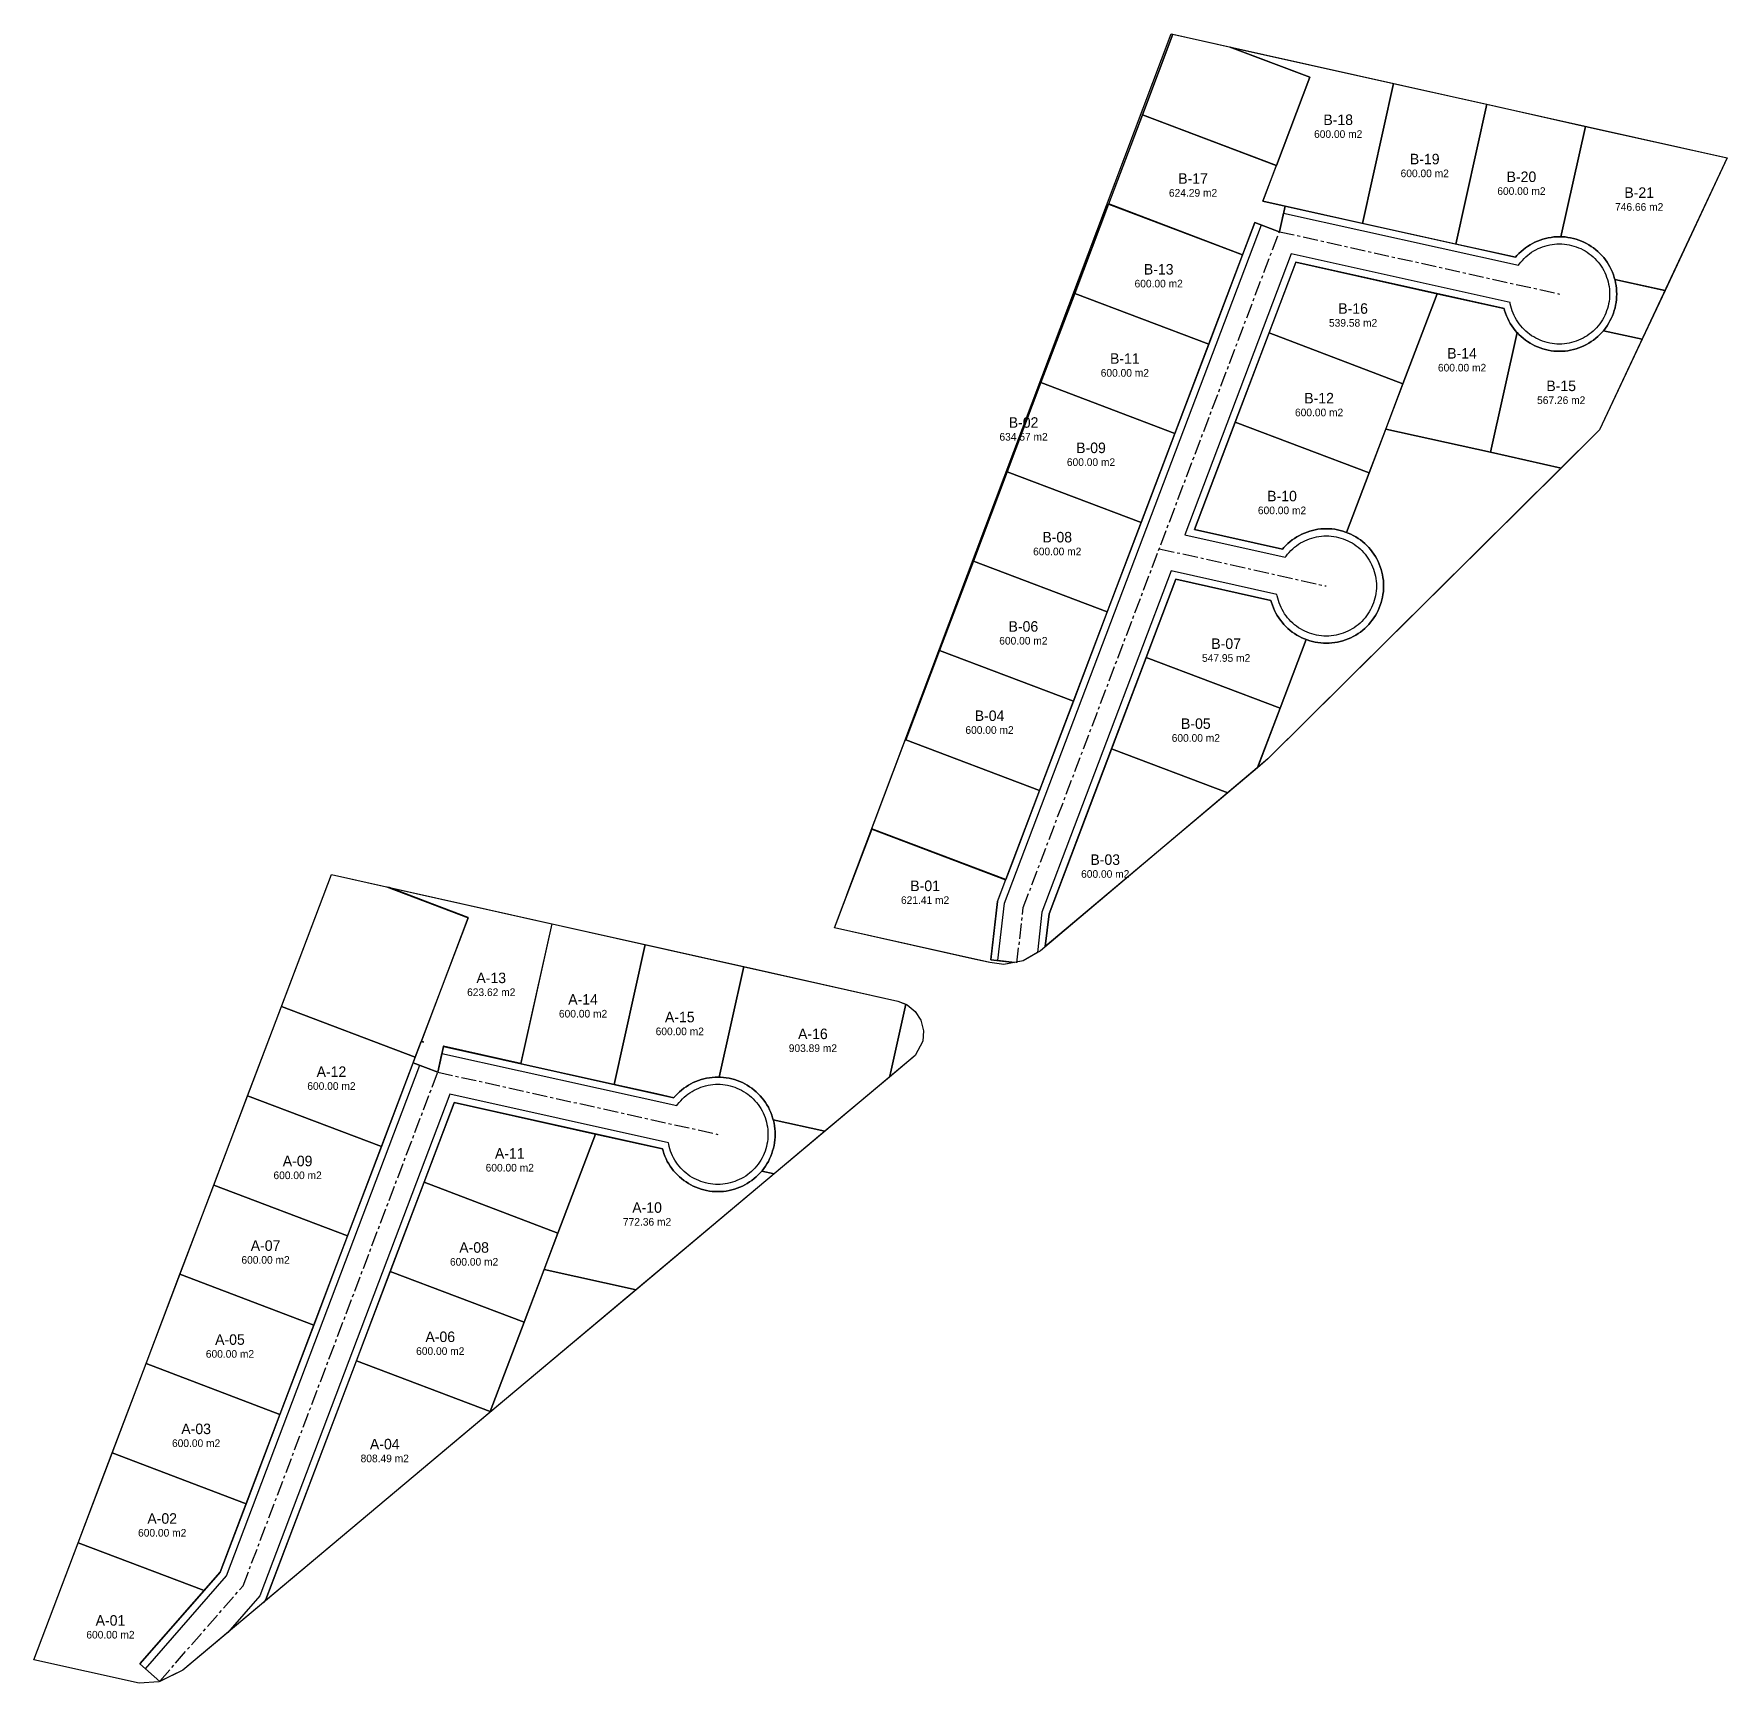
# Model space of a CAD drawing. Header units: metres. Extents: x 357879 to 358234, y 2285120 to 2285465.
import ezdxf
from ezdxf.enums import TextEntityAlignment as Align

# ---------------------------------------------------------------- set-up
doc = ezdxf.new("R2010")
doc.units = ezdxf.units.M
doc.linetypes.add('CENTER', pattern=[5.08, 3.175, -0.635, 0.635, -0.635])
for name, color, linetype in [('AREA-VERDE', 3, 'Continuous'), ('LOT-LOTES', 2, 'Continuous'), ('LOT-LOTES-IRREG', 30, 'Continuous'), ('LOT-TEXTO', 7, 'Continuous'), ('POLIGONO', 5, 'Continuous'), ('VIAL-ARROYO', 8, 'Continuous'), ('VIAL-BANQUETA', 9, 'Continuous'), ('VIAL-EJE', 1, 'Continuous')]:
    doc.layers.add(name, color=color, linetype=linetype)

msp = doc.modelspace()

# ---------------------------------------------------------------- texts
at = {"layer": 'LOT-TEXTO'}
for s, height, p in [('B-18', 2.2, (358152.55, 2285447.15)), ('600.00 m2', 1.6, (358152.55, 2285444.15)), ('B-19', 2.2, (358170.68, 2285438.92)), ('B-17', 2.2, (358122.14, 2285434.84)), ('600.00 m2', 1.6, (358170.68, 2285435.92)), ('B-20', 2.2, (358190.94, 2285435.21)), ('624.29 m2', 1.6, (358122.14, 2285431.84)), ('600.00 m2', 1.6, (358190.94, 2285432.21)), ('B-21', 2.2, (358215.61, 2285431.89)), ('746.66 m2', 1.6, (358215.61, 2285428.89)), ('B-13', 2.2, (358114.94, 2285415.83)), ('600.00 m2', 1.6, (358114.94, 2285412.83)), ('B-16', 2.2, (358155.67, 2285407.61)), ('539.58 m2', 1.6, (358155.67, 2285404.61)), ('B-11', 2.2, (358107.85, 2285397.13)), ('B-14', 2.2, (358178.5, 2285398.22)), ('600.00 m2', 1.6, (358107.85, 2285394.13)), ('600.00 m2', 1.6, (358178.5, 2285395.22)), ('B-12', 2.2, (358148.55, 2285388.84)), ('567.26 m2', 1.6, (358199.27, 2285388.41)), ('B-15', 2.2, (358199.27, 2285391.41)), ('600.00 m2', 1.6, (358148.55, 2285385.84)), ('B-02', 2.2, (358086.63, 2285383.74)), ('634.57 m2', 1.6, (358086.63, 2285380.74)), ('B-09', 2.2, (358100.76, 2285378.43)), ('600.00 m2', 1.6, (358100.76, 2285375.43)), ('B-10', 2.2, (358140.78, 2285368.33)), ('600.00 m2', 1.6, (358140.78, 2285365.33)), ('B-08', 2.2, (358093.68, 2285359.72)), ('600.00 m2', 1.6, (358093.68, 2285356.72)), ('B-06', 2.2, (358086.59, 2285341.02)), ('600.00 m2', 1.6, (358086.59, 2285338.02)), ('B-07', 2.2, (358129.07, 2285337.41)), ('547.95 m2', 1.6, (358129.07, 2285334.41)), ('B-04', 2.2, (358079.5, 2285322.32)), ('600.00 m2', 1.6, (358079.5, 2285319.32)), ('600.00 m2', 1.6, (358122.72, 2285317.66)), ('B-05', 2.2, (358122.72, 2285320.66)), ('600.00 m2', 1.6, (358103.74, 2285289.17)), ('B-03', 2.2, (358103.74, 2285292.17)), ('B-01', 2.2, (358066, 2285286.69)), ('621.41 m2', 1.6, (358066, 2285283.69)), ('623.62 m2', 1.6, (357975.1, 2285264.4)), ('A-13', 2.2, (357975.1, 2285267.4)), ('A-14', 2.2, (357994.34, 2285262.9)), ('600.00 m2', 1.6, (357994.34, 2285259.9)), ('A-15', 2.2, (358014.6, 2285259.2)), ('600.00 m2', 1.6, (358014.6, 2285256.2)), ('A-16', 2.2, (358042.49, 2285255.68)), ('903.89 m2', 1.6, (358042.49, 2285252.68)), ('A-12', 2.2, (357941.62, 2285247.75)), ('600.00 m2', 1.6, (357941.62, 2285244.75)), ('A-09', 2.2, (357934.53, 2285229.05)), ('A-11', 2.2, (357978.98, 2285230.64)), ('600.00 m2', 1.6, (357934.53, 2285226.05)), ('600.00 m2', 1.6, (357978.98, 2285227.64)), ('A-10', 2.2, (358007.75, 2285219.3)), ('772.36 m2', 1.6, (358007.75, 2285216.3)), ('A-07', 2.2, (357927.82, 2285211.33)), ('A-08', 2.2, (357971.51, 2285210.93)), ('600.00 m2', 1.6, (357927.82, 2285208.33)), ('600.00 m2', 1.6, (357971.51, 2285207.93)), ('A-05', 2.2, (357920.36, 2285191.64)), ('A-06', 2.2, (357964.42, 2285192.23)), ('600.00 m2', 1.6, (357920.36, 2285188.64)), ('600.00 m2', 1.6, (357964.42, 2285189.23)), ('A-03', 2.2, (357913.27, 2285172.94)), ('600.00 m2', 1.6, (357913.27, 2285169.94)), ('A-04', 2.2, (357952.79, 2285169.75)), ('808.49 m2', 1.6, (357952.79, 2285166.75)), ('A-02', 2.2, (357906.16, 2285154.17)), ('600.00 m2', 1.6, (357906.16, 2285151.17)), ('A-01', 2.2, (357895.32, 2285132.82)), ('600.00 m2', 1.6, (357895.32, 2285129.82))]:
    msp.add_text(s, height=height, dxfattribs=at).set_placement(p, align=Align.MIDDLE_CENTER)

# ---------------------------------------------------------------- linework, layer by layer
at = {"layer": 'AREA-VERDE'}
for points in [[(358117.93, 2285465.06), (358129.73, 2285462.43), (358146.59, 2285456.04), (358139.6, 2285437.57), (358111.54, 2285448.2), (358117.93, 2285465.06)], [(358208.18, 2285403.04), (358208.18, 2285403.04), (358208.18, 2285403.04), (358208.18, 2285403.04), (358208.18, 2285403.04), (358208.18, 2285403.04), (358208.54, 2285403.5), (358208.54, 2285403.5), (358208.54, 2285403.5), (358208.54, 2285403.5), (358208.54, 2285403.5), (358208.88, 2285403.99), (358208.88, 2285403.99), (358208.88, 2285403.99), (358208.88, 2285403.99), (358208.88, 2285403.99), (358209.2, 2285404.48), (358209.2, 2285404.48), (358209.2, 2285404.48), (358209.2, 2285404.48), (358209.2, 2285404.48), (358209.49, 2285405), (358209.49, 2285405), (358209.49, 2285405), (358209.49, 2285405), (358209.49, 2285405), (358209.75, 2285405.52), (358209.75, 2285405.52), (358209.75, 2285405.52), (358209.75, 2285405.52), (358209.75, 2285405.52), (358209.99, 2285406.06), (358209.99, 2285406.06), (358209.99, 2285406.06), (358209.99, 2285406.06), (358209.99, 2285406.06), (358210.2, 2285406.61), (358210.2, 2285406.61), (358210.2, 2285406.61), (358210.2, 2285406.61), (358210.2, 2285406.61), (358210.39, 2285407.17), (358210.39, 2285407.17), (358210.39, 2285407.17), (358210.39, 2285407.17), (358210.39, 2285407.17), (358210.55, 2285407.74), (358210.55, 2285407.74), (358210.55, 2285407.74), (358210.55, 2285407.74), (358210.55, 2285407.74), (358210.68, 2285408.31), (358210.68, 2285408.31), (358210.68, 2285408.31), (358210.68, 2285408.31), (358210.68, 2285408.31), (358210.78, 2285408.89), (358210.78, 2285408.89), (358210.78, 2285408.89), (358210.78, 2285408.89), (358210.78, 2285408.89), (358210.85, 2285409.48), (358210.85, 2285409.48), (358210.85, 2285409.48), (358210.85, 2285409.48), (358210.85, 2285409.48), (358210.89, 2285410.06), (358210.89, 2285410.06), (358210.89, 2285410.06), (358210.89, 2285410.06), (358210.89, 2285410.06), (358210.91, 2285410.65), (358210.91, 2285410.65), (358210.91, 2285410.65), (358210.91, 2285410.65), (358210.91, 2285410.65), (358210.89, 2285411.24), (358210.89, 2285411.24), (358210.89, 2285411.24), (358210.89, 2285411.24), (358210.89, 2285411.24), (358210.85, 2285411.83), (358210.85, 2285411.83), (358210.85, 2285411.83), (358210.85, 2285411.83), (358210.85, 2285411.83), (358210.78, 2285412.41), (358210.78, 2285412.41), (358210.78, 2285412.41), (358210.78, 2285412.41), (358210.78, 2285412.41), (358210.68, 2285412.99), (358210.68, 2285412.99), (358210.68, 2285412.99), (358210.68, 2285412.99), (358210.68, 2285412.99), (358210.55, 2285413.57), (358210.55, 2285413.57), (358210.55, 2285413.57), (358210.55, 2285413.57), (358210.55, 2285413.57), (358210.51, 2285413.7), (358210.51, 2285413.7), (358210.51, 2285413.7), (358210.51, 2285413.7), (358210.51, 2285413.7), (358210.51, 2285413.7), (358210.51, 2285413.7), (358210.51, 2285413.7), (358210.51, 2285413.7), (358210.51, 2285413.7), (358210.51, 2285413.71), (358210.51, 2285413.71), (358210.51, 2285413.71), (358210.51, 2285413.71), (358210.51, 2285413.71), (358210.51, 2285413.71), (358210.51, 2285413.71), (358210.51, 2285413.71), (358210.51, 2285413.71), (358210.51, 2285413.71), (358210.51, 2285413.71), (358210.52, 2285413.71), (358210.52, 2285413.71), (358210.52, 2285413.71), (358210.52, 2285413.71), (358221.01, 2285411.37), (358221.01, 2285411.37), (358221.01, 2285411.37), (358221.01, 2285411.37), (358221.01, 2285411.37), (358221.01, 2285411.37), (358221.01, 2285411.37), (358221.01, 2285411.37), (358221.02, 2285411.37), (358221.02, 2285411.37), (358221.02, 2285411.37), (358221.02, 2285411.37), (358221.02, 2285411.37), (358221.02, 2285411.37), (358221.02, 2285411.37), (358221.02, 2285411.37), (358221.02, 2285411.37), (358221.02, 2285411.37), (358221.02, 2285411.37), (358221.02, 2285411.37), (358221.02, 2285411.37), (358221.02, 2285411.37), (358216.24, 2285401.17), (358216.24, 2285401.17), (358216.24, 2285401.17), (358216.24, 2285401.17), (358216.24, 2285401.17), (358216.24, 2285401.17), (358216.24, 2285401.17), (358216.24, 2285401.17), (358216.23, 2285401.17), (358216.23, 2285401.17), (358216.23, 2285401.17), (358216.23, 2285401.17), (358216.23, 2285401.17), (358216.23, 2285401.17), (358216.23, 2285401.17), (358208.13, 2285402.97), (358208.13, 2285402.97), (358208.13, 2285402.97), (358208.13, 2285402.97), (358208.13, 2285402.97), (358208.13, 2285402.97), (358208.13, 2285402.97), (358208.13, 2285402.97), (358208.13, 2285402.97), (358208.13, 2285402.97), (358208.13, 2285402.97), (358208.13, 2285402.97), (358208.13, 2285402.97), (358208.13, 2285402.97), (358208.13, 2285402.97), (358208.13, 2285402.97), (358208.13, 2285402.98), (358208.13, 2285402.98), (358208.13, 2285402.98), (358208.13, 2285402.98), (358208.13, 2285402.98), (358208.13, 2285402.98), (358208.18, 2285403.04)], [(358135.65, 2285311.43), (358135.65, 2285311.43), (358135.65, 2285311.43), (358135.65, 2285311.43), (358135.65, 2285311.43), (358135.65, 2285311.43), (358135.65, 2285311.43), (358135.65, 2285311.43), (358135.65, 2285311.43), (358135.65, 2285311.43), (358135.65, 2285311.43), (358135.65, 2285311.43), (358135.65, 2285311.43), (358135.65, 2285311.43), (358135.65, 2285311.43), (358135.64, 2285311.43), (358135.64, 2285311.43), (358135.64, 2285311.43), (358135.64, 2285311.43), (358135.64, 2285311.43), (358135.64, 2285311.43), (358135.64, 2285311.43), (358135.64, 2285311.43), (358135.64, 2285311.43), (358135.64, 2285311.43), (358135.64, 2285311.44), (358135.64, 2285311.44), (358135.64, 2285311.44), (358135.64, 2285311.44), (358135.64, 2285311.44), (358135.64, 2285311.44), (358135.64, 2285311.44), (358135.64, 2285311.44), (358140.37, 2285323.91), (358145.81, 2285338.27), (358145.81, 2285338.27), (358145.81, 2285338.27), (358145.81, 2285338.27), (358145.81, 2285338.27), (358145.81, 2285338.27), (358145.81, 2285338.27), (358145.81, 2285338.27), (358145.81, 2285338.27), (358145.81, 2285338.27), (358145.81, 2285338.27), (358145.81, 2285338.27), (358145.81, 2285338.27), (358145.81, 2285338.27), (358145.81, 2285338.27), (358145.82, 2285338.27), (358145.82, 2285338.27), (358145.82, 2285338.27), (358145.82, 2285338.27), (358145.82, 2285338.27), (358145.82, 2285338.27), (358145.82, 2285338.27), (358145.82, 2285338.27), (358145.82, 2285338.27), (358145.82, 2285338.27), (358145.82, 2285338.27), (358146.02, 2285338.19), (358146.02, 2285338.19), (358146.02, 2285338.19), (358146.02, 2285338.19), (358146.02, 2285338.19), (358146.58, 2285338.01), (358146.58, 2285338.01), (358146.58, 2285338.01), (358146.58, 2285338.01), (358146.58, 2285338.01), (358147.15, 2285337.85), (358147.15, 2285337.85), (358147.15, 2285337.85), (358147.15, 2285337.85), (358147.15, 2285337.85), (358147.72, 2285337.72), (358147.72, 2285337.72), (358147.72, 2285337.72), (358147.72, 2285337.72), (358147.72, 2285337.72), (358148.3, 2285337.62), (358148.3, 2285337.62), (358148.3, 2285337.62), (358148.3, 2285337.62), (358148.3, 2285337.62), (358148.89, 2285337.55), (358148.89, 2285337.55), (358148.89, 2285337.55), (358148.89, 2285337.55), (358148.89, 2285337.55), (358149.48, 2285337.51), (358149.48, 2285337.51), (358149.48, 2285337.51), (358149.48, 2285337.51), (358149.48, 2285337.51), (358150.06, 2285337.49), (358150.06, 2285337.49), (358150.06, 2285337.49), (358150.06, 2285337.49), (358150.06, 2285337.49), (358150.65, 2285337.51), (358150.65, 2285337.51), (358150.65, 2285337.51), (358150.65, 2285337.51), (358150.65, 2285337.51), (358151.24, 2285337.55), (358151.24, 2285337.55), (358151.24, 2285337.55), (358151.24, 2285337.55), (358151.24, 2285337.55), (358151.82, 2285337.62), (358151.82, 2285337.62), (358151.82, 2285337.62), (358151.82, 2285337.62), (358151.82, 2285337.62), (358152.41, 2285337.72), (358152.41, 2285337.72), (358152.41, 2285337.72), (358152.41, 2285337.72), (358152.41, 2285337.72), (358152.98, 2285337.85), (358152.98, 2285337.85), (358152.98, 2285337.85), (358152.98, 2285337.85), (358152.98, 2285337.85), (358153.55, 2285338.01), (358153.55, 2285338.01), (358153.55, 2285338.01), (358153.55, 2285338.01), (358153.55, 2285338.01), (358154.11, 2285338.19), (358154.11, 2285338.19), (358154.11, 2285338.19), (358154.11, 2285338.19), (358154.11, 2285338.19), (358154.66, 2285338.41), (358154.66, 2285338.41), (358154.66, 2285338.41), (358154.66, 2285338.41), (358154.66, 2285338.41), (358155.19, 2285338.64), (358155.19, 2285338.64), (358155.19, 2285338.64), (358155.19, 2285338.64), (358155.19, 2285338.64), (358155.72, 2285338.91), (358155.72, 2285338.91), (358155.72, 2285338.91), (358155.72, 2285338.91), (358155.72, 2285338.91), (358156.23, 2285339.2), (358156.23, 2285339.2), (358156.23, 2285339.2), (358156.23, 2285339.2), (358156.23, 2285339.2), (358156.73, 2285339.51), (358156.73, 2285339.51), (358156.73, 2285339.51), (358156.73, 2285339.51), (358156.73, 2285339.51), (358157.21, 2285339.85), (358157.21, 2285339.85), (358157.21, 2285339.85), (358157.21, 2285339.85), (358157.21, 2285339.85), (358157.68, 2285340.22), (358157.68, 2285340.22), (358157.68, 2285340.22), (358157.68, 2285340.22), (358157.68, 2285340.22), (358158.12, 2285340.6), (358158.12, 2285340.6), (358158.12, 2285340.6), (358158.12, 2285340.6), (358158.12, 2285340.6), (358158.55, 2285341.01), (358158.55, 2285341.01), (358158.55, 2285341.01), (358158.55, 2285341.01), (358158.55, 2285341.01), (358158.96, 2285341.43), (358158.96, 2285341.43), (358158.96, 2285341.43), (358158.96, 2285341.43), (358158.96, 2285341.43), (358159.34, 2285341.88), (358159.34, 2285341.88), (358159.34, 2285341.88), (358159.34, 2285341.88), (358159.34, 2285341.88), (358159.7, 2285342.34), (358159.7, 2285342.34), (358159.7, 2285342.34), (358159.7, 2285342.34), (358159.7, 2285342.34), (358160.04, 2285342.82), (358160.04, 2285342.82), (358160.04, 2285342.82), (358160.04, 2285342.82), (358160.04, 2285342.82), (358160.36, 2285343.32), (358160.36, 2285343.32), (358160.36, 2285343.32), (358160.36, 2285343.32), (358160.36, 2285343.32), (358160.65, 2285343.83), (358160.65, 2285343.83), (358160.65, 2285343.83), (358160.65, 2285343.83), (358160.65, 2285343.83), (358160.91, 2285344.36), (358160.91, 2285344.36), (358160.91, 2285344.36), (358160.91, 2285344.36), (358160.91, 2285344.36), (358161.15, 2285344.9), (358161.15, 2285344.9), (358161.15, 2285344.9), (358161.15, 2285344.9), (358161.15, 2285344.9), (358161.36, 2285345.45), (358161.36, 2285345.45), (358161.36, 2285345.45), (358161.36, 2285345.45), (358161.36, 2285345.45), (358161.55, 2285346.01), (358161.55, 2285346.01), (358161.55, 2285346.01), (358161.55, 2285346.01), (358161.55, 2285346.01), (358161.7, 2285346.58), (358161.7, 2285346.58), (358161.7, 2285346.58), (358161.7, 2285346.58), (358161.7, 2285346.58), (358161.83, 2285347.15), (358161.83, 2285347.15), (358161.83, 2285347.15), (358161.83, 2285347.15), (358161.83, 2285347.15), (358161.93, 2285347.73), (358161.93, 2285347.73), (358161.93, 2285347.73), (358161.93, 2285347.73), (358161.93, 2285347.73), (358162.01, 2285348.32), (358162.01, 2285348.32), (358162.01, 2285348.32), (358162.01, 2285348.32), (358162.01, 2285348.32), (358162.05, 2285348.9), (358162.05, 2285348.9), (358162.05, 2285348.9), (358162.05, 2285348.9), (358162.05, 2285348.9), (358162.06, 2285349.49), (358162.06, 2285349.49), (358162.06, 2285349.49), (358162.06, 2285349.49), (358162.06, 2285349.49), (358162.05, 2285350.08), (358162.05, 2285350.08), (358162.05, 2285350.08), (358162.05, 2285350.08), (358162.05, 2285350.08), (358162.01, 2285350.67), (358162.01, 2285350.67), (358162.01, 2285350.67), (358162.01, 2285350.67), (358162.01, 2285350.67), (358161.93, 2285351.25), (358161.93, 2285351.25), (358161.93, 2285351.25), (358161.93, 2285351.25), (358161.93, 2285351.25), (358161.83, 2285351.83), (358161.83, 2285351.83), (358161.83, 2285351.83), (358161.83, 2285351.83), (358161.83, 2285351.83), (358161.7, 2285352.41), (358161.7, 2285352.41), (358161.7, 2285352.41), (358161.7, 2285352.41), (358161.7, 2285352.41), (358161.55, 2285352.98), (358161.55, 2285352.98), (358161.55, 2285352.98), (358161.55, 2285352.98), (358161.55, 2285352.98), (358161.36, 2285353.53), (358161.36, 2285353.53), (358161.36, 2285353.53), (358161.36, 2285353.53), (358161.36, 2285353.53), (358161.15, 2285354.08), (358161.15, 2285354.08), (358161.15, 2285354.08), (358161.15, 2285354.08), (358161.15, 2285354.08), (358160.91, 2285354.62), (358160.91, 2285354.62), (358160.91, 2285354.62), (358160.91, 2285354.62), (358160.91, 2285354.62), (358160.65, 2285355.15), (358160.65, 2285355.15), (358160.65, 2285355.15), (358160.65, 2285355.15), (358160.65, 2285355.15), (358160.36, 2285355.66), (358160.36, 2285355.66), (358160.36, 2285355.66), (358160.36, 2285355.66), (358160.36, 2285355.66), (358160.04, 2285356.16), (358160.04, 2285356.16), (358160.04, 2285356.16), (358160.04, 2285356.16), (358160.04, 2285356.16), (358159.7, 2285356.64), (358159.7, 2285356.64), (358159.7, 2285356.64), (358159.7, 2285356.64), (358159.7, 2285356.64), (358159.34, 2285357.1), (358159.34, 2285357.1), (358159.34, 2285357.1), (358159.34, 2285357.1), (358159.34, 2285357.1), (358158.96, 2285357.55), (358158.96, 2285357.55), (358158.96, 2285357.55), (358158.96, 2285357.55), (358158.96, 2285357.55), (358158.55, 2285357.98), (358158.55, 2285357.98), (358158.55, 2285357.98), (358158.55, 2285357.98), (358158.55, 2285357.98), (358158.12, 2285358.38), (358158.12, 2285358.38), (358158.12, 2285358.38), (358158.12, 2285358.38), (358158.12, 2285358.38), (358157.68, 2285358.77), (358157.68, 2285358.77), (358157.68, 2285358.77), (358157.68, 2285358.77), (358157.68, 2285358.77), (358157.21, 2285359.13), (358157.21, 2285359.13), (358157.21, 2285359.13), (358157.21, 2285359.13), (358157.21, 2285359.13), (358156.73, 2285359.47), (358156.73, 2285359.47), (358156.73, 2285359.47), (358156.73, 2285359.47), (358156.73, 2285359.47), (358156.23, 2285359.78), (358156.23, 2285359.78), (358156.23, 2285359.78), (358156.23, 2285359.78), (358156.23, 2285359.78), (358155.72, 2285360.07), (358155.72, 2285360.07), (358155.72, 2285360.07), (358155.72, 2285360.07), (358155.72, 2285360.07), (358155.2, 2285360.34), (358155.19, 2285360.34), (358155.19, 2285360.34), (358155.19, 2285360.34), (358155.19, 2285360.34), (358154.66, 2285360.58), (358154.66, 2285360.58), (358154.66, 2285360.58), (358154.66, 2285360.58), (358154.66, 2285360.58), (358154.32, 2285360.71), (358154.32, 2285360.71), (358154.32, 2285360.71), (358154.32, 2285360.71), (358154.32, 2285360.71), (358154.32, 2285360.71), (358154.32, 2285360.71), (358154.32, 2285360.71), (358154.32, 2285360.71), (358154.32, 2285360.71), (358154.32, 2285360.71), (358154.32, 2285360.71), (358154.32, 2285360.71), (358154.32, 2285360.71), (358154.32, 2285360.71), (358154.32, 2285360.71), (358154.32, 2285360.71), (358154.32, 2285360.71), (358154.32, 2285360.71), (358154.32, 2285360.71), (358154.32, 2285360.71), (358154.32, 2285360.71), (358154.32, 2285360.71), (358159.04, 2285373.17), (358162.52, 2285382.37), (358162.52, 2285382.37), (358162.52, 2285382.37), (358162.52, 2285382.37), (358162.52, 2285382.37), (358162.52, 2285382.37), (358162.52, 2285382.37), (358162.52, 2285382.37), (358162.53, 2285382.37), (358162.53, 2285382.37), (358162.53, 2285382.37), (358162.53, 2285382.37), (358162.53, 2285382.37), (358162.53, 2285382.37), (358162.53, 2285382.37), (358162.53, 2285382.37), (358184.47, 2285377.49), (358199.28, 2285374.2), (358199.29, 2285374.2), (358199.29, 2285374.2), (358199.29, 2285374.2), (358199.29, 2285374.2), (358199.29, 2285374.2), (358199.29, 2285374.2), (358199.29, 2285374.2), (358199.29, 2285374.2), (358199.29, 2285374.2), (358199.29, 2285374.2), (358199.29, 2285374.2), (358199.29, 2285374.2), (358199.29, 2285374.2), (358199.29, 2285374.2), (358199.29, 2285374.2), (358199.29, 2285374.2), (358199.29, 2285374.2), (358199.29, 2285374.2), (358199.29, 2285374.2), (358199.29, 2285374.2), (358199.29, 2285374.19), (358199.29, 2285374.19), (358137.84, 2285313.27), (358137.84, 2285313.27), (358137.84, 2285313.27), (358137.84, 2285313.27), (358137.84, 2285313.27), (358137.84, 2285313.27), (358137.84, 2285313.27), (358137.84, 2285313.27), (358137.84, 2285313.27), (358137.84, 2285313.27), (358137.84, 2285313.27), (358137.84, 2285313.27), (358137.84, 2285313.27), (358137.84, 2285313.27), (358137.84, 2285313.27), (358137.84, 2285313.27), (358137.84, 2285313.27), (358137.84, 2285313.27), (358137.84, 2285313.27), (358137.84, 2285313.27), (358137.84, 2285313.27), (358137.84, 2285313.27), (358137.84, 2285313.27), (358137.84, 2285313.27), (358137.84, 2285313.27), (358137.84, 2285313.27), (358137.84, 2285313.27), (358137.84, 2285313.27), (358137.84, 2285313.27), (358137.84, 2285313.27), (358137.84, 2285313.27), (358137.84, 2285313.27), (358135.65, 2285311.43), (358135.65, 2285311.43), (358135.65, 2285311.43), (358135.65, 2285311.43), (358135.65, 2285311.43)], [(357959.19, 2285250.79), (357931.14, 2285261.42), (357941.62, 2285289.06), (357941.62, 2285289.07), (357941.62, 2285289.07), (357941.62, 2285289.07), (357941.62, 2285289.07), (357941.62, 2285289.07), (357941.62, 2285289.07), (357941.62, 2285289.07), (357941.62, 2285289.07), (357941.62, 2285289.07), (357941.62, 2285289.07), (357941.62, 2285289.07), (357941.63, 2285289.07), (357941.63, 2285289.07), (357941.63, 2285289.07), (357941.63, 2285289.07), (357953.15, 2285286.5), (357953.15, 2285286.5), (357961.26, 2285283.42), (357970.26, 2285280.01), (357959.19, 2285250.79)], [(358058.55, 2285246.63), (358058.54, 2285246.63), (358058.54, 2285246.63), (358058.54, 2285246.63), (358058.54, 2285246.63), (358058.54, 2285246.63), (358058.54, 2285246.63), (358058.54, 2285246.63), (358058.54, 2285246.63), (358058.54, 2285246.63), (358058.54, 2285246.63), (358058.54, 2285246.63), (358058.54, 2285246.63), (358058.54, 2285246.63), (358058.54, 2285246.63), (358058.54, 2285246.63), (358058.54, 2285246.64), (358058.54, 2285246.64), (358058.54, 2285246.64), (358058.54, 2285246.64), (358058.54, 2285246.64), (358058.54, 2285246.64), (358058.54, 2285246.64), (358058.54, 2285246.64), (358058.54, 2285246.64), (358058.54, 2285246.64), (358058.54, 2285246.64), (358058.72, 2285247.46), (358061.93, 2285261.9), (358061.93, 2285261.9), (358061.93, 2285261.9), (358061.93, 2285261.9), (358061.93, 2285261.9), (358061.93, 2285261.9), (358061.93, 2285261.9), (358061.93, 2285261.9), (358061.93, 2285261.9), (358061.93, 2285261.9), (358061.93, 2285261.9), (358061.93, 2285261.91), (358061.93, 2285261.91), (358061.93, 2285261.91), (358061.93, 2285261.91), (358061.93, 2285261.91), (358061.93, 2285261.91), (358061.93, 2285261.91), (358061.94, 2285261.91), (358061.94, 2285261.91), (358061.94, 2285261.91), (358061.94, 2285261.91), (358062.26, 2285261.78), (358062.26, 2285261.78), (358062.26, 2285261.78), (358062.26, 2285261.78), (358062.26, 2285261.78), (358062.26, 2285261.78), (358062.26, 2285261.78), (358062.26, 2285261.78), (358062.26, 2285261.78), (358062.26, 2285261.78), (358062.26, 2285261.78), (358062.26, 2285261.78), (358062.26, 2285261.78), (358062.26, 2285261.78), (358062.26, 2285261.78), (358062.26, 2285261.78), (358062.26, 2285261.77), (358062.26, 2285261.77), (358062.26, 2285261.77), (358062.26, 2285261.77), (358062.26, 2285261.77), (358062.26, 2285261.77), (358062.26, 2285261.77), (358062.26, 2285261.77), (358062.26, 2285261.77), (358062.26, 2285261.77), (358062.26, 2285261.77), (358062.26, 2285261.77), (358062.26, 2285261.77), (358062.26, 2285261.77), (358062.26, 2285261.77), (358062.26, 2285261.77), (358062.26, 2285261.77), (358062.26, 2285261.77), (358062.26, 2285261.77), (358062.26, 2285261.77), (358062.26, 2285261.77), (358062.26, 2285261.77), (358062.26, 2285261.77), (358062.26, 2285261.77), (358062.26, 2285261.77), (358062.26, 2285261.77), (358062.26, 2285261.77), (358062.26, 2285261.77), (358062.26, 2285261.77), (358062.26, 2285261.77), (358062.26, 2285261.77), (358062.26, 2285261.77), (358062.26, 2285261.77), (358062.26, 2285261.77), (358062.26, 2285261.77), (358062.26, 2285261.77), (358062.26, 2285261.77), (358062.26, 2285261.77), (358062.26, 2285261.77), (358062.26, 2285261.77), (358062.26, 2285261.77), (358062.26, 2285261.77), (358062.26, 2285261.77), (358062.26, 2285261.77), (358062.26, 2285261.77), (358062.26, 2285261.77), (358062.26, 2285261.77), (358062.26, 2285261.77), (358063.93, 2285260.34), (358063.93, 2285260.34), (358063.93, 2285260.34), (358063.93, 2285260.34), (358063.93, 2285260.34), (358063.93, 2285260.34), (358063.93, 2285260.34), (358063.93, 2285260.34), (358063.93, 2285260.34), (358063.93, 2285260.34), (358063.93, 2285260.34), (358063.93, 2285260.34), (358063.93, 2285260.34), (358063.93, 2285260.34), (358063.93, 2285260.34), (358063.93, 2285260.34), (358063.93, 2285260.34), (358063.93, 2285260.34), (358063.93, 2285260.34), (358063.93, 2285260.34), (358063.93, 2285260.34), (358063.93, 2285260.34), (358063.93, 2285260.34), (358063.93, 2285260.34), (358063.93, 2285260.34), (358063.93, 2285260.34), (358063.93, 2285260.34), (358063.93, 2285260.34), (358063.93, 2285260.34), (358063.93, 2285260.34), (358063.93, 2285260.34), (358063.93, 2285260.34), (358063.93, 2285260.34), (358063.93, 2285260.34), (358063.93, 2285260.34), (358063.93, 2285260.34), (358063.93, 2285260.34), (358063.93, 2285260.34), (358063.93, 2285260.34), (358063.93, 2285260.34), (358063.93, 2285260.34), (358063.93, 2285260.34), (358063.93, 2285260.34), (358063.93, 2285260.34), (358063.93, 2285260.34), (358063.93, 2285260.34), (358063.93, 2285260.34), (358063.93, 2285260.34), (358063.93, 2285260.34), (358063.93, 2285260.34), (358063.93, 2285260.34), (358063.93, 2285260.34), (358063.93, 2285260.34), (358063.93, 2285260.34), (358063.93, 2285260.34), (358063.93, 2285260.34), (358063.93, 2285260.34), (358063.93, 2285260.34), (358063.93, 2285260.34), (358063.93, 2285260.34), (358063.93, 2285260.34), (358063.93, 2285260.34), (358063.93, 2285260.34), (358063.93, 2285260.34), (358065.12, 2285258.56), (358065.12, 2285258.56), (358065.12, 2285258.56), (358065.12, 2285258.56), (358065.12, 2285258.56), (358065.12, 2285258.56), (358065.12, 2285258.56), (358065.12, 2285258.56), (358065.12, 2285258.56), (358065.12, 2285258.56), (358065.12, 2285258.56), (358065.12, 2285258.56), (358065.12, 2285258.56), (358065.12, 2285258.56), (358065.12, 2285258.56), (358065.12, 2285258.56), (358065.12, 2285258.56), (358065.12, 2285258.56), (358065.12, 2285258.56), (358065.12, 2285258.56), (358065.12, 2285258.56), (358065.12, 2285258.56), (358065.12, 2285258.56), (358065.12, 2285258.56), (358065.12, 2285258.56), (358065.12, 2285258.56), (358065.12, 2285258.56), (358065.12, 2285258.56), (358065.12, 2285258.56), (358065.12, 2285258.56), (358065.12, 2285258.56), (358065.12, 2285258.56), (358065.12, 2285258.56), (358065.12, 2285258.56), (358065.12, 2285258.56), (358065.12, 2285258.56), (358065.12, 2285258.56), (358065.12, 2285258.56), (358065.12, 2285258.56), (358065.12, 2285258.56), (358065.12, 2285258.56), (358065.12, 2285258.56), (358065.12, 2285258.56), (358065.12, 2285258.56), (358065.12, 2285258.56), (358065.12, 2285258.56), (358065.12, 2285258.56), (358065.12, 2285258.56), (358065.12, 2285258.56), (358065.12, 2285258.56), (358065.12, 2285258.56), (358065.12, 2285258.56), (358065.12, 2285258.56), (358065.12, 2285258.56), (358065.12, 2285258.55), (358065.12, 2285258.55), (358065.12, 2285258.55), (358065.12, 2285258.55), (358065.12, 2285258.55), (358065.12, 2285258.55), (358065.12, 2285258.55), (358065.12, 2285258.55), (358065.12, 2285258.55), (358065.12, 2285258.55), (358065.12, 2285258.55), (358065.12, 2285258.55), (358065.12, 2285258.55), (358065.12, 2285258.55), (358065.12, 2285258.55), (358065.12, 2285258.55), (358065.12, 2285258.55), (358065.12, 2285258.55), (358065.12, 2285258.55), (358065.12, 2285258.55), (358065.12, 2285258.55), (358065.12, 2285258.55), (358065.12, 2285258.55), (358065.12, 2285258.55), (358065.12, 2285258.55), (358065.12, 2285258.55), (358065.64, 2285256.29), (358065.64, 2285256.29), (358065.64, 2285256.29), (358065.64, 2285256.29), (358065.64, 2285256.29), (358065.64, 2285256.29), (358065.64, 2285256.29), (358065.64, 2285256.29), (358065.64, 2285256.29), (358065.64, 2285256.29), (358065.64, 2285256.29), (358065.64, 2285256.29), (358065.64, 2285256.29), (358065.64, 2285256.29), (358065.64, 2285256.29), (358065.64, 2285256.29), (358065.64, 2285256.29), (358065.64, 2285256.29), (358065.64, 2285256.29), (358065.64, 2285256.29), (358065.64, 2285256.29), (358065.64, 2285256.29), (358065.64, 2285256.29), (358065.64, 2285256.29), (358065.64, 2285256.29), (358065.64, 2285256.29), (358065.64, 2285256.29), (358065.64, 2285256.29), (358065.64, 2285256.29), (358065.64, 2285256.29), (358065.64, 2285256.29), (358065.64, 2285256.29), (358065.64, 2285256.29), (358065.64, 2285256.29), (358065.64, 2285256.29), (358065.64, 2285256.29), (358065.64, 2285256.29), (358065.64, 2285256.29), (358065.64, 2285256.29), (358065.64, 2285256.29), (358065.64, 2285256.29), (358065.64, 2285256.29), (358065.64, 2285256.29), (358065.64, 2285256.29), (358065.64, 2285256.29), (358065.64, 2285256.29), (358065.64, 2285256.29), (358065.64, 2285256.29), (358065.64, 2285256.29), (358065.64, 2285256.29), (358065.64, 2285256.29), (358065.64, 2285256.29), (358065.64, 2285256.29), (358065.64, 2285256.29), (358065.64, 2285256.29), (358065.64, 2285256.29), (358065.64, 2285256.29), (358065.64, 2285256.29), (358065.64, 2285256.29), (358065.64, 2285256.29), (358065.64, 2285256.29), (358065.64, 2285256.29), (358065.64, 2285256.29), (358065.64, 2285256.29), (358065.51, 2285254.15), (358065.51, 2285254.15), (358065.51, 2285254.15), (358065.51, 2285254.15), (358065.51, 2285254.15), (358065.51, 2285254.15), (358065.51, 2285254.15), (358065.51, 2285254.15), (358065.51, 2285254.15), (358065.51, 2285254.15), (358065.51, 2285254.15), (358065.51, 2285254.15), (358065.51, 2285254.15), (358065.51, 2285254.15), (358065.51, 2285254.15), (358065.51, 2285254.15), (358065.51, 2285254.15), (358065.51, 2285254.15), (358065.51, 2285254.15), (358065.51, 2285254.15), (358065.51, 2285254.15), (358065.51, 2285254.15), (358065.51, 2285254.15), (358065.51, 2285254.15), (358065.51, 2285254.15), (358065.51, 2285254.15), (358065.51, 2285254.15), (358065.51, 2285254.15), (358065.51, 2285254.15), (358065.51, 2285254.15), (358065.51, 2285254.15), (358065.51, 2285254.15), (358065.51, 2285254.15), (358065.51, 2285254.15), (358065.51, 2285254.15), (358065.51, 2285254.15), (358065.51, 2285254.15), (358065.51, 2285254.15), (358065.51, 2285254.14), (358065.51, 2285254.14), (358065.51, 2285254.14), (358065.51, 2285254.14), (358065.51, 2285254.14), (358065.51, 2285254.14), (358065.51, 2285254.14), (358065.51, 2285254.14), (358065.51, 2285254.14), (358065.51, 2285254.14), (358065.51, 2285254.14), (358065.51, 2285254.14), (358065.51, 2285254.14), (358065.51, 2285254.14), (358065.51, 2285254.14), (358065.51, 2285254.14), (358065.51, 2285254.14), (358065.51, 2285254.14), (358065.51, 2285254.14), (358065.51, 2285254.14), (358065.51, 2285254.14), (358065.51, 2285254.14), (358065.51, 2285254.14), (358065.51, 2285254.14), (358065.51, 2285254.14), (358065.51, 2285254.14), (358065.51, 2285254.14), (358065.51, 2285254.14), (358065.51, 2285254.14), (358065.51, 2285254.14), (358065.51, 2285254.14), (358065.51, 2285254.14), (358065.51, 2285254.14), (358065.51, 2285254.14), (358065.51, 2285254.14), (358065.51, 2285254.14), (358065.51, 2285254.14), (358065.51, 2285254.14), (358065.51, 2285254.14), (358065.51, 2285254.14), (358065.51, 2285254.14), (358065.51, 2285254.14), (358063.95, 2285251.17), (358063.95, 2285251.17), (358063.95, 2285251.17), (358063.95, 2285251.17), (358063.95, 2285251.17), (358063.95, 2285251.17), (358063.95, 2285251.17), (358063.95, 2285251.17), (358063.95, 2285251.17), (358063.95, 2285251.17), (358063.95, 2285251.17), (358063.95, 2285251.17), (358063.95, 2285251.17), (358063.95, 2285251.17), (358063.95, 2285251.17), (358063.95, 2285251.17), (358063.95, 2285251.17), (358063.95, 2285251.17), (358063.95, 2285251.17), (358063.95, 2285251.17), (358063.95, 2285251.17), (358063.95, 2285251.17), (358063.95, 2285251.17), (358063.95, 2285251.17), (358063.95, 2285251.17), (358063.95, 2285251.17), (358063.95, 2285251.17), (358063.95, 2285251.17), (358063.95, 2285251.17), (358063.95, 2285251.17), (358063.95, 2285251.17), (358063.95, 2285251.17), (358063.95, 2285251.17), (358063.95, 2285251.17), (358063.95, 2285251.17), (358063.95, 2285251.17), (358063.95, 2285251.17), (358063.95, 2285251.17), (358063.95, 2285251.17), (358063.94, 2285251.17), (358063.94, 2285251.17), (358063.94, 2285251.16), (358063.94, 2285251.16), (358063.94, 2285251.16), (358063.94, 2285251.16), (358063.94, 2285251.16), (358063.94, 2285251.16), (358063.94, 2285251.16), (358063.94, 2285251.16), (358063.94, 2285251.16), (358063.94, 2285251.16), (358063.94, 2285251.16), (358063.94, 2285251.16), (358063.94, 2285251.16), (358063.94, 2285251.16), (358063.94, 2285251.16), (358063.94, 2285251.16), (358063.94, 2285251.16), (358063.94, 2285251.16), (358063.94, 2285251.16), (358063.94, 2285251.16), (358063.94, 2285251.16), (358063.94, 2285251.16), (358063.94, 2285251.16), (358063.94, 2285251.16), (358063.94, 2285251.16), (358063.94, 2285251.16), (358063.94, 2285251.16), (358063.94, 2285251.16), (358063.94, 2285251.16), (358063.94, 2285251.16), (358063.94, 2285251.16), (358063.94, 2285251.16), (358063.94, 2285251.16), (358063.94, 2285251.16), (358063.94, 2285251.16), (358063.94, 2285251.16), (358063.94, 2285251.16), (358063.94, 2285251.16), (358063.94, 2285251.16), (358058.55, 2285246.63), (358058.55, 2285246.63), (358058.55, 2285246.63)], [(358031.85, 2285227.02), (358031.85, 2285227.02), (358031.85, 2285227.02), (358031.85, 2285227.02), (358031.85, 2285227.02), (358031.85, 2285227.02), (358031.85, 2285227.02), (358031.85, 2285227.02), (358032.21, 2285227.48), (358032.21, 2285227.48), (358032.21, 2285227.48), (358032.21, 2285227.48), (358032.21, 2285227.48), (358032.21, 2285227.48), (358032.55, 2285227.96), (358032.55, 2285227.96), (358032.55, 2285227.96), (358032.55, 2285227.96), (358032.55, 2285227.96), (358032.55, 2285227.96), (358032.87, 2285228.46), (358032.87, 2285228.46), (358032.87, 2285228.46), (358032.87, 2285228.46), (358032.87, 2285228.46), (358032.87, 2285228.46), (358033.16, 2285228.97), (358033.16, 2285228.97), (358033.16, 2285228.97), (358033.16, 2285228.97), (358033.16, 2285228.97), (358033.16, 2285228.97), (358033.42, 2285229.5), (358033.42, 2285229.5), (358033.42, 2285229.5), (358033.42, 2285229.5), (358033.42, 2285229.5), (358033.42, 2285229.5), (358033.66, 2285230.04), (358033.66, 2285230.04), (358033.66, 2285230.04), (358033.66, 2285230.04), (358033.66, 2285230.04), (358033.66, 2285230.04), (358033.87, 2285230.59), (358033.87, 2285230.59), (358033.87, 2285230.59), (358033.87, 2285230.59), (358033.87, 2285230.59), (358033.87, 2285230.59), (358034.06, 2285231.15), (358034.06, 2285231.15), (358034.06, 2285231.15), (358034.06, 2285231.15), (358034.06, 2285231.15), (358034.06, 2285231.15), (358034.22, 2285231.71), (358034.22, 2285231.71), (358034.22, 2285231.71), (358034.22, 2285231.71), (358034.22, 2285231.71), (358034.22, 2285231.71), (358034.35, 2285232.29), (358034.35, 2285232.29), (358034.35, 2285232.29), (358034.35, 2285232.29), (358034.35, 2285232.29), (358034.35, 2285232.29), (358034.45, 2285232.87), (358034.45, 2285232.87), (358034.45, 2285232.87), (358034.45, 2285232.87), (358034.45, 2285232.87), (358034.45, 2285232.87), (358034.52, 2285233.45), (358034.52, 2285233.45), (358034.52, 2285233.45), (358034.52, 2285233.45), (358034.52, 2285233.45), (358034.52, 2285233.45), (358034.56, 2285234.04), (358034.56, 2285234.04), (358034.56, 2285234.04), (358034.56, 2285234.04), (358034.56, 2285234.04), (358034.56, 2285234.04), (358034.58, 2285234.63), (358034.58, 2285234.63), (358034.58, 2285234.63), (358034.58, 2285234.63), (358034.58, 2285234.63), (358034.58, 2285234.63), (358034.56, 2285235.22), (358034.56, 2285235.22), (358034.56, 2285235.22), (358034.56, 2285235.22), (358034.56, 2285235.22), (358034.56, 2285235.22), (358034.52, 2285235.81), (358034.52, 2285235.81), (358034.52, 2285235.81), (358034.52, 2285235.81), (358034.52, 2285235.81), (358034.52, 2285235.81), (358034.45, 2285236.39), (358034.45, 2285236.39), (358034.45, 2285236.39), (358034.45, 2285236.39), (358034.45, 2285236.39), (358034.45, 2285236.39), (358034.35, 2285236.97), (358034.35, 2285236.97), (358034.35, 2285236.97), (358034.35, 2285236.97), (358034.35, 2285236.97), (358034.35, 2285236.97), (358034.22, 2285237.55), (358034.22, 2285237.55), (358034.22, 2285237.55), (358034.22, 2285237.55), (358034.22, 2285237.55), (358034.22, 2285237.55), (358034.18, 2285237.68), (358034.18, 2285237.68), (358034.18, 2285237.68), (358034.18, 2285237.68), (358034.18, 2285237.68), (358034.18, 2285237.68), (358034.18, 2285237.68), (358034.18, 2285237.68), (358034.18, 2285237.68), (358034.18, 2285237.68), (358034.18, 2285237.68), (358034.18, 2285237.68), (358034.18, 2285237.68), (358034.18, 2285237.68), (358034.18, 2285237.68), (358034.18, 2285237.68), (358034.18, 2285237.68), (358034.18, 2285237.68), (358034.18, 2285237.68), (358034.18, 2285237.68), (358034.18, 2285237.68), (358034.18, 2285237.68), (358034.19, 2285237.68), (358034.19, 2285237.68), (358034.19, 2285237.68), (358045, 2285235.28), (358045, 2285235.28), (358045, 2285235.28), (358045, 2285235.28), (358045, 2285235.28), (358045, 2285235.28), (358045, 2285235.28), (358045, 2285235.28), (358045, 2285235.28), (358045, 2285235.28), (358045, 2285235.28), (358045, 2285235.28), (358045, 2285235.28), (358045, 2285235.28), (358045, 2285235.28), (358045, 2285235.28), (358045, 2285235.28), (358045, 2285235.27), (358045, 2285235.27), (358045, 2285235.27), (358045, 2285235.27), (358045, 2285235.27), (358045, 2285235.27), (358045, 2285235.27), (358045, 2285235.27), (358045, 2285235.27), (358045, 2285235.27), (358034.4, 2285226.37), (358034.39, 2285226.37), (358034.39, 2285226.37), (358034.39, 2285226.37), (358034.39, 2285226.37), (358034.39, 2285226.37), (358034.39, 2285226.37), (358034.39, 2285226.37), (358034.39, 2285226.37), (358034.39, 2285226.37), (358031.8, 2285226.95), (358031.8, 2285226.95), (358031.8, 2285226.95), (358031.8, 2285226.95), (358031.8, 2285226.95), (358031.8, 2285226.95), (358031.8, 2285226.95), (358031.8, 2285226.95), (358031.8, 2285226.95), (358031.8, 2285226.95), (358031.8, 2285226.95), (358031.8, 2285226.95), (358031.8, 2285226.95), (358031.8, 2285226.95), (358031.8, 2285226.95), (358031.8, 2285226.95), (358031.8, 2285226.95), (358031.8, 2285226.95), (358031.8, 2285226.95), (358031.8, 2285226.95), (358031.8, 2285226.95), (358031.8, 2285226.95), (358031.85, 2285227.02)], [(357974.86, 2285176.42), (357974.86, 2285176.42), (357974.86, 2285176.42), (357974.86, 2285176.42), (357974.86, 2285176.42), (357974.86, 2285176.42), (357974.86, 2285176.42), (357974.86, 2285176.42), (357974.86, 2285176.42), (357974.86, 2285176.42), (357974.86, 2285176.42), (357974.86, 2285176.42), (357974.86, 2285176.42), (357974.86, 2285176.42), (357974.86, 2285176.42), (357974.85, 2285176.42), (357974.85, 2285176.42), (357974.85, 2285176.42), (357974.85, 2285176.42), (357974.85, 2285176.42), (357974.85, 2285176.42), (357974.85, 2285176.42), (357974.85, 2285176.42), (357974.85, 2285176.42), (357974.85, 2285176.42), (357974.85, 2285176.43), (357974.85, 2285176.43), (357974.85, 2285176.43), (357974.85, 2285176.43), (357974.85, 2285176.43), (357974.91, 2285176.56), (357981.99, 2285195.26), (357986.19, 2285206.35), (357986.19, 2285206.35), (357986.19, 2285206.35), (357986.19, 2285206.35), (357986.19, 2285206.35), (357986.19, 2285206.35), (357986.19, 2285206.35), (357986.19, 2285206.35), (357986.19, 2285206.35), (357986.19, 2285206.35), (357986.2, 2285206.35), (357986.2, 2285206.35), (357986.2, 2285206.35), (357986.2, 2285206.35), (357986.2, 2285206.35), (357986.2, 2285206.35), (358005.43, 2285202.08), (358005.43, 2285202.08), (358005.43, 2285202.07), (358005.43, 2285202.07), (358005.43, 2285202.07), (358005.43, 2285202.07), (358005.43, 2285202.07), (358005.43, 2285202.07), (358005.43, 2285202.07), (358005.43, 2285202.07), (358005.43, 2285202.07), (358005.43, 2285202.07), (358005.43, 2285202.07), (358005.43, 2285202.07), (358005.43, 2285202.07), (358005.43, 2285202.07), (358005.43, 2285202.07), (358005.43, 2285202.07), (358005.43, 2285202.07), (358005.43, 2285202.07), (358005.43, 2285202.07), (358005.43, 2285202.07), (358005.43, 2285202.07), (358005.43, 2285202.07), (357974.86, 2285176.42), (357974.86, 2285176.42), (357974.86, 2285176.42), (357974.86, 2285176.42), (357974.86, 2285176.42)]]:
    msp.add_lwpolyline(points, close=True, dxfattribs=at)
at = {"layer": 'LOT-LOTES'}
for points in [[(358166.93, 2285454.13), (358183.69, 2285450.39), (358177.19, 2285421.11), (358157.66, 2285425.45), (358164.17, 2285454.74), (358166.93, 2285454.13)], [(358104.45, 2285429.5), (358132.51, 2285418.87), (358125.42, 2285400.16), (358097.37, 2285410.79), (358104.45, 2285429.5)], [(358097.37, 2285410.79), (358125.42, 2285400.16), (358118.33, 2285381.46), (358090.28, 2285392.09), (358097.37, 2285410.79)], [(358159.04, 2285373.17), (358130.98, 2285383.8), (358138.07, 2285402.5), (358166.12, 2285391.87), (358159.04, 2285373.17)], [(358090.28, 2285392.09), (358118.33, 2285381.46), (358111.25, 2285362.76), (358083.19, 2285373.39), (358090.28, 2285392.09)], [(358083.19, 2285373.39), (358111.25, 2285362.76), (358104.16, 2285344.06), (358076.11, 2285354.69), (358083.19, 2285373.39)], [(358076.11, 2285354.69), (358104.16, 2285344.06), (358097.07, 2285325.36), (358069.02, 2285335.99), (358076.11, 2285354.69)], [(358069.02, 2285335.99), (358097.07, 2285325.36), (358089.99, 2285306.65), (358061.93, 2285317.28), (358069.02, 2285335.99)], [(358007.36, 2285274.38), (358000.85, 2285245.09), (357981.33, 2285249.43), (357987.84, 2285278.72), (358007.36, 2285274.38)], [(357952.1, 2285232.09), (357924.05, 2285242.72), (357931.14, 2285261.42), (357959.19, 2285250.79), (357952.1, 2285232.09)], [(357945.01, 2285213.38), (357916.96, 2285224.01), (357924.05, 2285242.72), (357952.1, 2285232.09), (357945.01, 2285213.38)], [(357942.7, 2285207.27), (357937.93, 2285194.68), (357909.87, 2285205.31), (357916.96, 2285224.01), (357945.01, 2285213.38), (357942.7, 2285207.27)], [(357961.03, 2285224.6), (357989.08, 2285213.96), (357981.99, 2285195.26), (357953.94, 2285205.89), (357961.03, 2285224.6)], [(357930.84, 2285175.98), (357902.79, 2285186.61), (357909.87, 2285205.31), (357937.93, 2285194.68), (357930.84, 2285175.98)], [(357953.94, 2285205.89), (357981.99, 2285195.26), (357974.91, 2285176.56), (357946.85, 2285187.19), (357953.94, 2285205.89)], [(357923.75, 2285157.27), (357895.7, 2285167.9), (357902.79, 2285186.61), (357930.84, 2285175.98), (357923.75, 2285157.27)], [(357918.31, 2285142.92), (357918.31, 2285142.92), (357918.31, 2285142.92), (357918.31, 2285142.92), (357918.31, 2285142.92), (357918.31, 2285142.91), (357918.31, 2285142.91), (357918.31, 2285142.91), (357914.95, 2285139.07), (357888.56, 2285149.07), (357893.39, 2285161.82), (357895.7, 2285167.9), (357923.75, 2285157.27), (357918.31, 2285142.92)]]:
    msp.add_lwpolyline(points, close=True, dxfattribs=at)
at = {"layer": 'LOT-LOTES-IRREG'}
for points in [[(358049.62, 2285284.81), (358049.62, 2285284.81), (358049.62, 2285284.81), (358049.62, 2285284.81), (358049.62, 2285284.81), (358049.62, 2285284.81), (358049.62, 2285284.81), (358049.62, 2285284.81), (358117.57, 2285465.13), (358117.57, 2285465.13), (358117.57, 2285465.13), (358117.57, 2285465.13), (358117.57, 2285465.13), (358117.57, 2285465.13), (358117.57, 2285465.13), (358117.57, 2285465.13), (358117.57, 2285465.13), (358117.57, 2285465.13), (358117.57, 2285465.13), (358117.57, 2285465.13), (358117.57, 2285465.13), (358117.57, 2285465.13), (358117.57, 2285465.13), (358117.57, 2285465.13), (358117.57, 2285465.13), (358117.57, 2285465.13), (358117.57, 2285465.13), (358117.57, 2285465.13), (358117.57, 2285465.13), (358117.57, 2285465.13), (358117.57, 2285465.13), (358117.57, 2285465.13), (358117.57, 2285465.13), (358117.57, 2285465.13), (358117.57, 2285465.13), (358117.57, 2285465.13), (358117.57, 2285465.13), (358117.57, 2285465.13), (358117.57, 2285465.13), (358117.57, 2285465.13), (358117.57, 2285465.13), (358117.57, 2285465.13), (358117.57, 2285465.13), (358117.57, 2285465.13), (358117.57, 2285465.13), (358117.57, 2285465.13), (358117.57, 2285465.13), (358117.57, 2285465.13), (358117.57, 2285465.13), (358117.57, 2285465.13), (358117.57, 2285465.13), (358117.57, 2285465.13), (358117.57, 2285465.13), (358117.57, 2285465.13), (358117.57, 2285465.13), (358117.57, 2285465.13), (358117.57, 2285465.13), (358117.57, 2285465.13), (358117.57, 2285465.14), (358117.57, 2285465.14), (358117.57, 2285465.14), (358117.57, 2285465.14), (358117.57, 2285465.14), (358117.57, 2285465.14), (358117.57, 2285465.14), (358117.57, 2285465.14), (358117.57, 2285465.14), (358117.57, 2285465.14), (358117.57, 2285465.14), (358117.57, 2285465.14), (358117.57, 2285465.14), (358117.57, 2285465.14), (358117.57, 2285465.14), (358117.57, 2285465.14), (358117.57, 2285465.14), (358117.57, 2285465.14), (358117.57, 2285465.14), (358117.57, 2285465.14), (358117.57, 2285465.14), (358117.57, 2285465.14), (358117.57, 2285465.14), (358117.57, 2285465.14), (358117.57, 2285465.14), (358117.57, 2285465.14), (358117.57, 2285465.14), (358117.57, 2285465.14), (358117.57, 2285465.14), (358117.57, 2285465.14), (358117.57, 2285465.14), (358117.57, 2285465.14), (358117.57, 2285465.14), (358117.57, 2285465.14), (358117.57, 2285465.14), (358117.58, 2285465.14), (358117.58, 2285465.14), (358117.58, 2285465.14), (358117.58, 2285465.14), (358117.58, 2285465.14), (358117.58, 2285465.14), (358117.58, 2285465.14), (358117.58, 2285465.14), (358117.58, 2285465.14), (358117.58, 2285465.14), (358117.58, 2285465.14), (358117.58, 2285465.14), (358117.58, 2285465.14), (358117.58, 2285465.14), (358117.58, 2285465.14), (358117.58, 2285465.14), (358117.58, 2285465.14), (358117.58, 2285465.14), (358117.58, 2285465.14), (358117.58, 2285465.14), (358117.58, 2285465.14), (358117.58, 2285465.14), (358117.58, 2285465.14), (358117.58, 2285465.14), (358117.58, 2285465.14), (358117.58, 2285465.14), (358117.58, 2285465.14), (358117.58, 2285465.14), (358117.58, 2285465.14), (358117.58, 2285465.14), (358117.58, 2285465.14), (358117.58, 2285465.14), (358117.58, 2285465.14), (358117.58, 2285465.14), (358117.58, 2285465.14), (358117.92, 2285465.06), (358117.92, 2285465.06), (358117.93, 2285465.06), (358117.93, 2285465.06), (358117.93, 2285465.06), (358117.93, 2285465.06), (358117.93, 2285465.06), (358117.93, 2285465.06), (358117.93, 2285465.06), (358117.93, 2285465.06), (358117.93, 2285465.06), (358117.93, 2285465.06), (358117.93, 2285465.06), (358117.93, 2285465.06), (358117.93, 2285465.06), (358117.93, 2285465.06), (358117.93, 2285465.06), (358117.93, 2285465.06), (358117.93, 2285465.05), (358117.93, 2285465.05), (358117.93, 2285465.05), (358117.93, 2285465.05), (358117.93, 2285465.05), (358117.93, 2285465.05), (358117.93, 2285465.05), (358117.93, 2285465.05), (358117.93, 2285465.05), (358111.54, 2285448.2), (358104.45, 2285429.5), (358097.37, 2285410.79), (358090.28, 2285392.09), (358083.19, 2285373.39), (358076.11, 2285354.69), (358069.02, 2285335.99), (358061.93, 2285317.28), (358061.93, 2285317.28), (358061.93, 2285317.28), (358061.93, 2285317.28), (358061.93, 2285317.28), (358061.93, 2285317.27), (358061.93, 2285317.27), (358061.93, 2285317.27), (358061.93, 2285317.27), (358061.93, 2285317.27), (358061.93, 2285317.26), (358061.94, 2285317.26), (358061.94, 2285317.26), (358061.94, 2285317.26), (358061.94, 2285317.26), (358061.94, 2285317.26), (358061.94, 2285317.26), (358089.96, 2285306.64), (358084.15, 2285291.31), (358082.89, 2285287.98), (358054.87, 2285298.59), (358054.87, 2285298.59), (358054.87, 2285298.59), (358054.87, 2285298.59), (358054.86, 2285298.59), (358054.86, 2285298.59), (358054.86, 2285298.59), (358054.86, 2285298.59), (358054.86, 2285298.59), (358054.85, 2285298.59), (358054.85, 2285298.59), (358054.85, 2285298.59), (358054.85, 2285298.59), (358054.85, 2285298.59), (358054.85, 2285298.58), (358054.85, 2285298.58), (358054.85, 2285298.58), (358049.62, 2285284.81), (358049.62, 2285284.8), (358049.62, 2285284.8), (358049.62, 2285284.8), (358049.62, 2285284.8), (358049.62, 2285284.8), (358049.62, 2285284.8), (358049.62, 2285284.8), (358049.62, 2285284.8), (358049.62, 2285284.8), (358049.62, 2285284.8), (358049.62, 2285284.8), (358049.62, 2285284.8), (358049.62, 2285284.8), (358049.62, 2285284.8), (358049.62, 2285284.8), (358049.62, 2285284.8), (358049.62, 2285284.8), (358049.62, 2285284.8), (358049.62, 2285284.8), (358049.62, 2285284.8), (358049.62, 2285284.8), (358049.62, 2285284.8), (358049.62, 2285284.8), (358049.62, 2285284.8), (358049.62, 2285284.81), (358049.62, 2285284.81), (358049.62, 2285284.81)], [(358139.6, 2285437.57), (358146.59, 2285456.04), (358146.59, 2285456.04), (358146.59, 2285456.04), (358146.59, 2285456.04), (358146.59, 2285456.04), (358146.59, 2285456.04), (358146.59, 2285456.04), (358129.94, 2285462.35), (358164.17, 2285454.74), (358157.66, 2285425.45), (358136.76, 2285430.1), (358139.6, 2285437.57)], [(358204.36, 2285445.77), (358199.22, 2285422.65), (358198.91, 2285422.65), (358198.91, 2285422.65), (358198.91, 2285422.65), (358198.91, 2285422.65), (358198.91, 2285422.65), (358198.91, 2285422.65), (358198.91, 2285422.65), (358198.91, 2285422.65), (358198.32, 2285422.64), (358198.32, 2285422.64), (358198.32, 2285422.64), (358198.32, 2285422.64), (358198.32, 2285422.64), (358198.32, 2285422.64), (358198.32, 2285422.64), (358198.32, 2285422.64), (358197.73, 2285422.6), (358197.73, 2285422.6), (358197.73, 2285422.6), (358197.73, 2285422.6), (358197.73, 2285422.6), (358197.73, 2285422.6), (358197.73, 2285422.6), (358197.73, 2285422.6), (358197.15, 2285422.52), (358197.15, 2285422.52), (358197.15, 2285422.52), (358197.15, 2285422.52), (358197.15, 2285422.52), (358197.15, 2285422.52), (358197.15, 2285422.52), (358197.15, 2285422.52), (358196.57, 2285422.42), (358196.57, 2285422.42), (358196.57, 2285422.42), (358196.57, 2285422.42), (358196.57, 2285422.42), (358196.57, 2285422.42), (358196.57, 2285422.42), (358196.57, 2285422.42), (358195.99, 2285422.29), (358195.99, 2285422.29), (358195.99, 2285422.29), (358195.99, 2285422.29), (358195.99, 2285422.29), (358195.99, 2285422.29), (358195.99, 2285422.29), (358195.99, 2285422.29), (358195.42, 2285422.14), (358195.42, 2285422.14), (358195.42, 2285422.14), (358195.42, 2285422.14), (358195.42, 2285422.14), (358195.42, 2285422.14), (358195.42, 2285422.14), (358195.42, 2285422.14), (358194.86, 2285421.95), (358194.86, 2285421.95), (358194.86, 2285421.95), (358194.86, 2285421.95), (358194.86, 2285421.95), (358194.86, 2285421.95), (358194.86, 2285421.95), (358194.86, 2285421.95), (358194.31, 2285421.74), (358194.31, 2285421.74), (358194.31, 2285421.74), (358194.31, 2285421.74), (358194.31, 2285421.74), (358194.31, 2285421.74), (358194.31, 2285421.74), (358194.31, 2285421.74), (358193.78, 2285421.5), (358193.78, 2285421.5), (358193.78, 2285421.5), (358193.78, 2285421.5), (358193.78, 2285421.5), (358193.78, 2285421.5), (358193.78, 2285421.5), (358193.78, 2285421.5), (358193.25, 2285421.24), (358193.25, 2285421.24), (358193.25, 2285421.24), (358193.25, 2285421.24), (358193.25, 2285421.24), (358193.25, 2285421.24), (358193.25, 2285421.24), (358193.25, 2285421.24), (358192.74, 2285420.95), (358192.74, 2285420.95), (358192.74, 2285420.95), (358192.74, 2285420.95), (358192.74, 2285420.95), (358192.74, 2285420.95), (358192.74, 2285420.95), (358192.74, 2285420.95), (358192.24, 2285420.63), (358192.24, 2285420.63), (358192.24, 2285420.63), (358192.24, 2285420.63), (358192.24, 2285420.63), (358192.24, 2285420.63), (358192.24, 2285420.63), (358192.24, 2285420.63), (358191.76, 2285420.29), (358191.76, 2285420.29), (358191.76, 2285420.29), (358191.76, 2285420.29), (358191.76, 2285420.29), (358191.76, 2285420.29), (358191.76, 2285420.29), (358191.76, 2285420.29), (358191.29, 2285419.93), (358191.29, 2285419.93), (358191.29, 2285419.93), (358191.29, 2285419.93), (358191.29, 2285419.93), (358191.29, 2285419.93), (358191.29, 2285419.93), (358191.29, 2285419.93), (358190.85, 2285419.54), (358190.85, 2285419.54), (358190.85, 2285419.54), (358190.85, 2285419.54), (358190.85, 2285419.54), (358190.85, 2285419.54), (358190.85, 2285419.54), (358190.85, 2285419.54), (358190.42, 2285419.14), (358190.42, 2285419.14), (358190.42, 2285419.14), (358190.42, 2285419.14), (358190.42, 2285419.14), (358190.42, 2285419.14), (358190.42, 2285419.14), (358190.42, 2285419.14), (358190.01, 2285418.71), (358190.01, 2285418.71), (358190.01, 2285418.71), (358190.01, 2285418.71), (358190.01, 2285418.71), (358190.01, 2285418.71), (358190.01, 2285418.71), (358190.01, 2285418.71), (358189.69, 2285418.34), (358189.69, 2285418.34), (358189.69, 2285418.34), (358189.69, 2285418.34), (358189.69, 2285418.34), (358189.69, 2285418.34), (358189.69, 2285418.34), (358189.69, 2285418.34), (358189.69, 2285418.34), (358189.69, 2285418.34), (358189.69, 2285418.34), (358189.69, 2285418.34), (358189.69, 2285418.34), (358189.69, 2285418.34), (358189.69, 2285418.34), (358189.69, 2285418.34), (358189.69, 2285418.34), (358189.69, 2285418.34), (358189.69, 2285418.34), (358189.69, 2285418.34), (358189.69, 2285418.34), (358189.69, 2285418.34), (358189.69, 2285418.34), (358189.69, 2285418.34), (358189.69, 2285418.34), (358189.69, 2285418.34), (358189.69, 2285418.34), (358189.69, 2285418.34), (358189.69, 2285418.34), (358189.69, 2285418.34), (358189.69, 2285418.34), (358189.69, 2285418.34), (358189.69, 2285418.34), (358189.69, 2285418.34), (358189.69, 2285418.34), (358189.69, 2285418.34), (358189.69, 2285418.34), (358189.69, 2285418.34), (358189.69, 2285418.34), (358189.69, 2285418.34), (358189.69, 2285418.34), (358189.69, 2285418.34), (358189.69, 2285418.34), (358189.69, 2285418.34), (358189.69, 2285418.34), (358189.69, 2285418.34), (358189.69, 2285418.34), (358189.69, 2285418.34), (358189.69, 2285418.34), (358189.69, 2285418.34), (358189.69, 2285418.34), (358189.69, 2285418.34), (358189.69, 2285418.34), (358189.69, 2285418.34), (358189.69, 2285418.34), (358189.69, 2285418.34), (358189.69, 2285418.34), (358189.69, 2285418.34), (358189.69, 2285418.34), (358189.69, 2285418.34), (358189.69, 2285418.34), (358189.69, 2285418.34), (358189.69, 2285418.34), (358189.69, 2285418.34), (358189.69, 2285418.34), (358189.69, 2285418.34), (358189.69, 2285418.34), (358189.69, 2285418.34), (358189.69, 2285418.34), (358189.69, 2285418.34), (358189.69, 2285418.34), (358189.69, 2285418.34), (358189.69, 2285418.34), (358189.69, 2285418.34), (358189.69, 2285418.34), (358189.69, 2285418.34), (358189.69, 2285418.34), (358189.69, 2285418.34), (358189.69, 2285418.34), (358189.69, 2285418.34), (358189.69, 2285418.34), (358189.69, 2285418.34), (358189.69, 2285418.34), (358189.69, 2285418.34), (358189.69, 2285418.34), (358189.69, 2285418.34), (358189.69, 2285418.34), (358189.69, 2285418.34), (358189.68, 2285418.34), (358189.68, 2285418.34), (358189.68, 2285418.34), (358189.68, 2285418.34), (358189.68, 2285418.34), (358189.68, 2285418.34), (358189.68, 2285418.34), (358189.68, 2285418.34), (358189.68, 2285418.34), (358189.68, 2285418.34), (358189.68, 2285418.34), (358189.68, 2285418.34), (358189.68, 2285418.34), (358189.68, 2285418.34), (358189.68, 2285418.34), (358189.68, 2285418.34), (358189.68, 2285418.34), (358189.68, 2285418.34), (358177.19, 2285421.11), (358183.69, 2285450.39), (358204.36, 2285445.77)], [(358135.08, 2285425.64), (358135.08, 2285425.64), (358135.08, 2285425.64), (358135.08, 2285425.65), (358135.07, 2285425.65), (358135.07, 2285425.65), (358135.07, 2285425.65), (358135.07, 2285425.65), (358135.07, 2285425.65), (358135.06, 2285425.65), (358135.06, 2285425.64), (358135.06, 2285425.64), (358135.06, 2285425.64), (358135.06, 2285425.64), (358135.06, 2285425.64), (358135.05, 2285425.64), (358135.05, 2285425.64), (358135.05, 2285425.63), (358135.05, 2285425.63), (358132.5, 2285418.89), (358104.48, 2285429.51), (358111.55, 2285448.17), (358139.57, 2285437.56), (358136.75, 2285430.12), (358136.75, 2285430.12), (358136.75, 2285430.12), (358136.75, 2285430.12), (358136.75, 2285430.12), (358136.75, 2285430.11), (358136.75, 2285430.11), (358136.75, 2285430.11), (358136.75, 2285430.11), (358136.75, 2285430.11), (358136.76, 2285430.1), (358136.76, 2285430.1), (358136.76, 2285430.1), (358136.76, 2285430.1), (358136.76, 2285430.1), (358136.76, 2285430.1), (358136.76, 2285430.1), (358136.77, 2285430.1), (358136.77, 2285430.1), (358136.77, 2285430.1), (358136.77, 2285430.1), (358136.77, 2285430.1), (358141.41, 2285429.07), (358141.41, 2285429.07), (358141.41, 2285429.07), (358141.41, 2285429.07), (358141.41, 2285429.07), (358141.41, 2285429.06), (358141.41, 2285429.06), (358141.41, 2285429.06), (358141.41, 2285429.06), (358141.41, 2285429.06), (358141.41, 2285429.06), (358141.41, 2285429.06), (358141.41, 2285429.06), (358141.41, 2285429.06), (358141.41, 2285429.06), (358141.41, 2285429.06), (358141.41, 2285429.06), (358141.41, 2285429.06), (358141.41, 2285429.06), (358141.41, 2285429.06), (358141.41, 2285429.06), (358140.22, 2285423.71), (358140.22, 2285423.71), (358140.22, 2285423.71), (358140.22, 2285423.71), (358140.22, 2285423.71), (358140.22, 2285423.71), (358140.22, 2285423.71), (358140.22, 2285423.71), (358140.22, 2285423.71), (358140.22, 2285423.71), (358140.22, 2285423.71), (358140.22, 2285423.71), (358140.22, 2285423.71), (358140.22, 2285423.71), (358140.22, 2285423.71), (358140.22, 2285423.71), (358140.22, 2285423.71), (358140.22, 2285423.71), (358140.22, 2285423.7), (358140.22, 2285423.7), (358140.22, 2285423.7), (358140.22, 2285423.7), (358140.22, 2285423.7), (358140.22, 2285423.7), (358140.22, 2285423.7), (358140.22, 2285423.7), (358140.22, 2285423.7), (358140.22, 2285423.7), (358140.22, 2285423.7), (358140.22, 2285423.7), (358140.22, 2285423.7), (358140.22, 2285423.7), (358140.22, 2285423.7), (358140.22, 2285423.7), (358140.22, 2285423.7), (358140.22, 2285423.7), (358140.22, 2285423.7), (358140.22, 2285423.7), (358140.22, 2285423.7), (358140.22, 2285423.7), (358140.22, 2285423.7), (358140.22, 2285423.7), (358140.22, 2285423.7), (358140.22, 2285423.7), (358140.22, 2285423.7), (358140.22, 2285423.7), (358140.22, 2285423.7), (358140.22, 2285423.7), (358140.22, 2285423.7), (358140.22, 2285423.7), (358140.22, 2285423.7), (358140.22, 2285423.7), (358140.22, 2285423.7), (358140.22, 2285423.7), (358140.22, 2285423.7), (358140.22, 2285423.7), (358140.22, 2285423.7), (358140.22, 2285423.7), (358140.22, 2285423.7), (358140.22, 2285423.7), (358140.22, 2285423.7), (358140.22, 2285423.7), (358140.22, 2285423.7), (358140.22, 2285423.7), (358140.22, 2285423.7), (358140.22, 2285423.7), (358140.22, 2285423.7), (358140.22, 2285423.7), (358140.22, 2285423.7), (358140.22, 2285423.7), (358140.22, 2285423.7), (358140.22, 2285423.7), (358140.22, 2285423.7), (358140.22, 2285423.7), (358140.22, 2285423.7), (358140.22, 2285423.7), (358140.22, 2285423.7), (358140.22, 2285423.7), (358140.22, 2285423.7), (358140.22, 2285423.7), (358140.22, 2285423.7), (358140.22, 2285423.7), (358140.22, 2285423.7), (358140.22, 2285423.7), (358140.22, 2285423.7), (358140.22, 2285423.7), (358140.22, 2285423.7), (358140.22, 2285423.7), (358140.22, 2285423.7), (358140.22, 2285423.7), (358140.22, 2285423.7), (358140.22, 2285423.7), (358140.22, 2285423.7), (358140.21, 2285423.7), (358140.21, 2285423.7), (358140.21, 2285423.7), (358140.21, 2285423.7), (358140.21, 2285423.7), (358140.21, 2285423.7), (358140.21, 2285423.7), (358140.21, 2285423.7), (358140.21, 2285423.7), (358140.21, 2285423.7), (358140.21, 2285423.7), (358140.21, 2285423.7), (358140.21, 2285423.7), (358140.21, 2285423.7), (358140.21, 2285423.7), (358140.21, 2285423.7), (358140.21, 2285423.7), (358140.21, 2285423.7), (358140.21, 2285423.7), (358140.21, 2285423.7), (358140.21, 2285423.7), (358140.21, 2285423.7), (358140.21, 2285423.7), (358140.21, 2285423.7), (358140.21, 2285423.7), (358140.21, 2285423.7), (358140.21, 2285423.7), (358140.21, 2285423.7), (358140.21, 2285423.7), (358140.21, 2285423.7), (358140.21, 2285423.7), (358140.21, 2285423.7), (358140.21, 2285423.7), (358140.21, 2285423.7), (358140.21, 2285423.7), (358140.21, 2285423.7), (358140.21, 2285423.7), (358140.21, 2285423.7), (358140.21, 2285423.7), (358140.21, 2285423.7), (358140.21, 2285423.7), (358140.21, 2285423.7), (358140.21, 2285423.7), (358140.21, 2285423.7), (358140.21, 2285423.7), (358140.21, 2285423.7), (358140.21, 2285423.7), (358140.21, 2285423.7), (358135.08, 2285425.64), (358135.08, 2285425.64), (358135.08, 2285425.64), (358135.08, 2285425.64), (358135.08, 2285425.64), (358135.08, 2285425.64), (358135.08, 2285425.64), (358135.08, 2285425.64)], [(358234.02, 2285439.15), (358234.02, 2285439.15), (358234.02, 2285439.15), (358234.02, 2285439.15), (358234.02, 2285439.15), (358234.02, 2285439.15), (358234.02, 2285439.15), (358234.02, 2285439.15), (358234.02, 2285439.15), (358234.02, 2285439.15), (358234.03, 2285439.15), (358234.03, 2285439.15), (358234.03, 2285439.15), (358234.03, 2285439.15), (358234.03, 2285439.15), (358234.03, 2285439.15), (358234.03, 2285439.15), (358234.03, 2285439.15), (358234.03, 2285439.15), (358234.03, 2285439.15), (358234.03, 2285439.15), (358234.03, 2285439.15), (358234.03, 2285439.15), (358234.03, 2285439.15), (358234.03, 2285439.15), (358234.03, 2285439.15), (358234.03, 2285439.15), (358234.03, 2285439.15), (358234.03, 2285439.15), (358234.03, 2285439.15), (358234.03, 2285439.15), (358234.03, 2285439.15), (358234.03, 2285439.15), (358234.03, 2285439.15), (358234.03, 2285439.15), (358234.03, 2285439.15), (358234.03, 2285439.15), (358234.03, 2285439.15), (358234.03, 2285439.15), (358234.03, 2285439.15), (358234.03, 2285439.15), (358234.03, 2285439.15), (358234.03, 2285439.15), (358234.03, 2285439.15), (358234.03, 2285439.15), (358234.03, 2285439.15), (358234.03, 2285439.15), (358234.03, 2285439.15), (358234.03, 2285439.15), (358234.03, 2285439.15), (358234.03, 2285439.15), (358234.03, 2285439.15), (358234.03, 2285439.15), (358234.03, 2285439.15), (358234.03, 2285439.15), (358234.03, 2285439.15), (358234.03, 2285439.15), (358234.03, 2285439.15), (358234.03, 2285439.15), (358234.03, 2285439.15), (358234.03, 2285439.15), (358234.03, 2285439.15), (358234.03, 2285439.15), (358234.03, 2285439.15), (358234.03, 2285439.15), (358234.03, 2285439.15), (358234.03, 2285439.15), (358234.03, 2285439.15), (358234.03, 2285439.15), (358234.03, 2285439.15), (358234.03, 2285439.15), (358234.03, 2285439.15), (358234.03, 2285439.15), (358234.03, 2285439.15), (358234.03, 2285439.15), (358234.03, 2285439.15), (358234.03, 2285439.15), (358234.03, 2285439.15), (358234.03, 2285439.15), (358234.03, 2285439.15), (358234.03, 2285439.15), (358234.03, 2285439.15), (358234.03, 2285439.15), (358234.03, 2285439.15), (358234.03, 2285439.15), (358234.03, 2285439.15), (358234.03, 2285439.15), (358234.03, 2285439.15), (358234.03, 2285439.15), (358234.03, 2285439.15), (358234.03, 2285439.15), (358234.03, 2285439.15), (358234.03, 2285439.15), (358234.03, 2285439.15), (358234.03, 2285439.15), (358234.03, 2285439.15), (358234.03, 2285439.15), (358234.03, 2285439.15), (358234.03, 2285439.15), (358234.03, 2285439.15), (358234.03, 2285439.15), (358234.03, 2285439.15), (358234.03, 2285439.15), (358234.03, 2285439.15), (358234.03, 2285439.15), (358234.03, 2285439.15), (358234.03, 2285439.15), (358234.03, 2285439.15), (358234.03, 2285439.15), (358234.03, 2285439.15), (358234.03, 2285439.15), (358234.03, 2285439.15), (358234.03, 2285439.15), (358234.03, 2285439.15), (358234.03, 2285439.14), (358234.03, 2285439.14), (358234.03, 2285439.14), (358234.03, 2285439.14), (358234.03, 2285439.14), (358234.03, 2285439.14), (358234.03, 2285439.14), (358234.03, 2285439.14), (358234.03, 2285439.14), (358234.03, 2285439.14), (358234.03, 2285439.14), (358234.03, 2285439.14), (358234.03, 2285439.14), (358234.03, 2285439.14), (358234.03, 2285439.14), (358234.03, 2285439.14), (358234.03, 2285439.14), (358234.03, 2285439.14), (358234.03, 2285439.14), (358234.03, 2285439.14), (358234.03, 2285439.14), (358234.03, 2285439.14), (358234.03, 2285439.14), (358234.03, 2285439.14), (358234.03, 2285439.14), (358234.03, 2285439.14), (358234.03, 2285439.14), (358234.03, 2285439.14), (358234.03, 2285439.14), (358234.03, 2285439.14), (358234.03, 2285439.14), (358234.03, 2285439.14), (358234.03, 2285439.14), (358234.03, 2285439.14), (358234.03, 2285439.14), (358234.03, 2285439.14), (358234.03, 2285439.14), (358234.03, 2285439.14), (358221.02, 2285411.37), (358210.51, 2285413.71), (358210.39, 2285414.14), (358210.39, 2285414.14), (358210.39, 2285414.14), (358210.39, 2285414.14), (358210.39, 2285414.14), (358210.39, 2285414.14), (358210.39, 2285414.14), (358210.39, 2285414.14), (358210.2, 2285414.7), (358210.2, 2285414.7), (358210.2, 2285414.7), (358210.2, 2285414.7), (358210.2, 2285414.7), (358210.2, 2285414.7), (358210.2, 2285414.7), (358210.2, 2285414.7), (358209.99, 2285415.25), (358209.99, 2285415.25), (358209.99, 2285415.25), (358209.99, 2285415.25), (358209.99, 2285415.25), (358209.99, 2285415.25), (358209.99, 2285415.25), (358209.99, 2285415.25), (358209.75, 2285415.78), (358209.75, 2285415.78), (358209.75, 2285415.78), (358209.75, 2285415.78), (358209.75, 2285415.78), (358209.75, 2285415.78), (358209.75, 2285415.78), (358209.75, 2285415.78), (358209.49, 2285416.31), (358209.49, 2285416.31), (358209.49, 2285416.31), (358209.49, 2285416.31), (358209.49, 2285416.31), (358209.49, 2285416.31), (358209.49, 2285416.31), (358209.49, 2285416.31), (358209.2, 2285416.82), (358209.2, 2285416.82), (358209.2, 2285416.82), (358209.2, 2285416.82), (358209.2, 2285416.82), (358209.2, 2285416.82), (358209.2, 2285416.82), (358209.2, 2285416.82), (358208.88, 2285417.32), (358208.88, 2285417.32), (358208.88, 2285417.32), (358208.88, 2285417.32), (358208.88, 2285417.32), (358208.88, 2285417.32), (358208.88, 2285417.32), (358208.88, 2285417.32), (358208.54, 2285417.8), (358208.54, 2285417.8), (358208.54, 2285417.8), (358208.54, 2285417.8), (358208.54, 2285417.8), (358208.54, 2285417.8), (358208.54, 2285417.8), (358208.54, 2285417.8), (358208.18, 2285418.27), (358208.18, 2285418.27), (358208.18, 2285418.27), (358208.18, 2285418.27), (358208.18, 2285418.27), (358208.18, 2285418.27), (358208.18, 2285418.27), (358208.18, 2285418.27), (358207.8, 2285418.71), (358207.8, 2285418.71), (358207.8, 2285418.71), (358207.8, 2285418.71), (358207.8, 2285418.71), (358207.8, 2285418.71), (358207.8, 2285418.71), (358207.8, 2285418.71), (358207.39, 2285419.14), (358207.39, 2285419.14), (358207.39, 2285419.14), (358207.39, 2285419.14), (358207.39, 2285419.14), (358207.39, 2285419.14), (358207.39, 2285419.14), (358207.39, 2285419.14), (358206.96, 2285419.54), (358206.96, 2285419.54), (358206.96, 2285419.54), (358206.96, 2285419.54), (358206.96, 2285419.54), (358206.96, 2285419.54), (358206.96, 2285419.54), (358206.96, 2285419.54), (358206.52, 2285419.93), (358206.52, 2285419.93), (358206.52, 2285419.93), (358206.52, 2285419.93), (358206.52, 2285419.93), (358206.52, 2285419.93), (358206.52, 2285419.93), (358206.52, 2285419.93), (358206.05, 2285420.29), (358206.05, 2285420.29), (358206.05, 2285420.29), (358206.05, 2285420.29), (358206.05, 2285420.29), (358206.05, 2285420.29), (358206.05, 2285420.29), (358206.05, 2285420.29), (358205.57, 2285420.63), (358205.57, 2285420.63), (358205.57, 2285420.63), (358205.57, 2285420.63), (358205.57, 2285420.63), (358205.57, 2285420.63), (358205.57, 2285420.63), (358205.57, 2285420.63), (358205.08, 2285420.95), (358205.08, 2285420.95), (358205.08, 2285420.95), (358205.08, 2285420.95), (358205.08, 2285420.95), (358205.08, 2285420.95), (358205.08, 2285420.95), (358205.08, 2285420.95), (358204.56, 2285421.24), (358204.56, 2285421.24), (358204.56, 2285421.24), (358204.56, 2285421.24), (358204.56, 2285421.24), (358204.56, 2285421.24), (358204.56, 2285421.24), (358204.56, 2285421.24), (358204.04, 2285421.5), (358204.04, 2285421.5), (358204.04, 2285421.5), (358204.04, 2285421.5), (358204.04, 2285421.5), (358204.04, 2285421.5), (358204.04, 2285421.5), (358204.04, 2285421.5), (358203.5, 2285421.74), (358203.5, 2285421.74), (358203.5, 2285421.74), (358203.5, 2285421.74), (358203.5, 2285421.74), (358203.5, 2285421.74), (358203.5, 2285421.74), (358203.5, 2285421.74), (358202.95, 2285421.95), (358202.95, 2285421.95), (358202.95, 2285421.95), (358202.95, 2285421.95), (358202.95, 2285421.95), (358202.95, 2285421.95), (358202.95, 2285421.95), (358202.95, 2285421.95), (358202.39, 2285422.14), (358202.39, 2285422.14), (358202.39, 2285422.14), (358202.39, 2285422.14), (358202.39, 2285422.14), (358202.39, 2285422.14), (358202.39, 2285422.14), (358202.39, 2285422.14), (358201.82, 2285422.29), (358201.82, 2285422.29), (358201.82, 2285422.29), (358201.82, 2285422.29), (358201.82, 2285422.29), (358201.82, 2285422.29), (358201.82, 2285422.29), (358201.82, 2285422.29), (358201.25, 2285422.42), (358201.25, 2285422.42), (358201.25, 2285422.42), (358201.25, 2285422.42), (358201.25, 2285422.42), (358201.25, 2285422.42), (358201.25, 2285422.42), (358201.25, 2285422.42), (358200.67, 2285422.52), (358200.67, 2285422.52), (358200.67, 2285422.52), (358200.67, 2285422.52), (358200.67, 2285422.52), (358200.67, 2285422.52), (358200.67, 2285422.52), (358200.67, 2285422.52), (358200.08, 2285422.6), (358200.08, 2285422.6), (358200.08, 2285422.6), (358200.08, 2285422.6), (358200.08, 2285422.6), (358200.08, 2285422.6), (358200.08, 2285422.6), (358200.08, 2285422.6), (358199.5, 2285422.64), (358199.5, 2285422.64), (358199.5, 2285422.64), (358199.5, 2285422.64), (358199.5, 2285422.64), (358199.5, 2285422.64), (358199.5, 2285422.64), (358199.5, 2285422.64), (358199.22, 2285422.65), (358204.36, 2285445.77), (358234.02, 2285439.15)], [(358143.67, 2285417.28), (358143.67, 2285417.29), (358143.67, 2285417.29), (358143.67, 2285417.29), (358143.67, 2285417.29), (358143.67, 2285417.29), (358143.67, 2285417.29), (358143.67, 2285417.29), (358143.67, 2285417.29), (358143.67, 2285417.29), (358143.67, 2285417.29), (358143.67, 2285417.29), (358143.67, 2285417.29), (358143.68, 2285417.29), (358143.68, 2285417.29), (358143.68, 2285417.29), (358143.68, 2285417.29), (358143.68, 2285417.29), (358143.68, 2285417.29), (358143.68, 2285417.29), (358143.68, 2285417.29), (358143.68, 2285417.29), (358143.68, 2285417.29), (358143.68, 2285417.29), (358143.68, 2285417.29), (358143.68, 2285417.29), (358143.68, 2285417.29), (358143.68, 2285417.29), (358143.68, 2285417.29), (358143.68, 2285417.29), (358143.68, 2285417.29), (358143.68, 2285417.29), (358143.68, 2285417.29), (358143.68, 2285417.29), (358143.68, 2285417.29), (358143.68, 2285417.29), (358143.68, 2285417.29), (358173.27, 2285410.72), (358173.27, 2285410.72), (358166.12, 2285391.87), (358138.07, 2285402.5), (358143.67, 2285417.28), (358143.67, 2285417.28)], [(358162.52, 2285382.37), (358162.52, 2285382.37), (358166.12, 2285391.87), (358173.26, 2285410.71), (358173.26, 2285410.71), (358173.26, 2285410.71), (358173.26, 2285410.71), (358173.26, 2285410.71), (358173.26, 2285410.71), (358173.26, 2285410.72), (358173.27, 2285410.72), (358173.27, 2285410.72), (358173.27, 2285410.72), (358173.27, 2285410.72), (358173.27, 2285410.72), (358173.27, 2285410.72), (358173.27, 2285410.72), (358173.27, 2285410.72), (358173.27, 2285410.72), (358173.27, 2285410.72), (358173.27, 2285410.72), (358173.27, 2285410.72), (358187.3, 2285407.6), (358187.3, 2285407.6), (358187.3, 2285407.6), (358187.3, 2285407.6), (358187.3, 2285407.6), (358187.3, 2285407.6), (358187.3, 2285407.6), (358187.3, 2285407.6), (358187.3, 2285407.6), (358187.3, 2285407.6), (358187.3, 2285407.6), (358187.3, 2285407.6), (358187.3, 2285407.6), (358187.3, 2285407.6), (358187.3, 2285407.6), (358187.3, 2285407.6), (358187.3, 2285407.6), (358187.3, 2285407.6), (358187.3, 2285407.6), (358187.3, 2285407.6), (358187.3, 2285407.6), (358187.3, 2285407.6), (358187.3, 2285407.6), (358187.3, 2285407.6), (358187.3, 2285407.6), (358187.3, 2285407.6), (358187.3, 2285407.6), (358187.3, 2285407.6), (358187.3, 2285407.6), (358187.3, 2285407.6), (358187.3, 2285407.6), (358187.3, 2285407.6), (358187.3, 2285407.6), (358187.3, 2285407.6), (358187.3, 2285407.6), (358187.3, 2285407.6), (358187.3, 2285407.6), (358187.3, 2285407.6), (358187.3, 2285407.6), (358187.3, 2285407.6), (358187.3, 2285407.6), (358187.3, 2285407.6), (358187.3, 2285407.6), (358187.3, 2285407.6), (358187.3, 2285407.6), (358187.3, 2285407.6), (358187.3, 2285407.6), (358187.3, 2285407.6), (358187.3, 2285407.6), (358187.3, 2285407.6), (358187.3, 2285407.6), (358187.3, 2285407.6), (358187.3, 2285407.6), (358187.3, 2285407.6), (358187.3, 2285407.6), (358187.3, 2285407.6), (358187.3, 2285407.6), (358187.3, 2285407.6), (358187.3, 2285407.6), (358187.3, 2285407.6), (358187.3, 2285407.6), (358187.3, 2285407.6), (358187.3, 2285407.6), (358187.3, 2285407.6), (358187.3, 2285407.6), (358187.3, 2285407.6), (358187.3, 2285407.6), (358187.3, 2285407.6), (358187.3, 2285407.6), (358187.3, 2285407.6), (358187.3, 2285407.6), (358187.3, 2285407.6), (358187.3, 2285407.6), (358187.3, 2285407.6), (358187.3, 2285407.6), (358187.3, 2285407.6), (358187.3, 2285407.6), (358187.3, 2285407.6), (358187.3, 2285407.6), (358187.3, 2285407.6), (358187.3, 2285407.6), (358187.3, 2285407.6), (358187.3, 2285407.6), (358187.3, 2285407.6), (358187.3, 2285407.6), (358187.3, 2285407.6), (358187.3, 2285407.6), (358187.3, 2285407.6), (358187.3, 2285407.6), (358187.3, 2285407.6), (358187.3, 2285407.6), (358187.3, 2285407.6), (358187.3, 2285407.6), (358187.3, 2285407.6), (358187.3, 2285407.6), (358187.3, 2285407.6), (358187.3, 2285407.6), (358187.3, 2285407.6), (358187.3, 2285407.6), (358187.3, 2285407.6), (358187.3, 2285407.6), (358187.3, 2285407.6), (358187.3, 2285407.6), (358187.3, 2285407.6), (358187.3, 2285407.6), (358187.3, 2285407.6), (358187.3, 2285407.6), (358187.3, 2285407.6), (358187.3, 2285407.6), (358187.3, 2285407.6), (358187.3, 2285407.6), (358187.3, 2285407.6), (358187.3, 2285407.6), (358187.3, 2285407.6), (358187.3, 2285407.6), (358187.3, 2285407.6), (358187.3, 2285407.59), (358187.3, 2285407.59), (358187.3, 2285407.59), (358187.3, 2285407.59), (358187.3, 2285407.59), (358187.3, 2285407.59), (358187.3, 2285407.59), (358187.3, 2285407.59), (358187.3, 2285407.59), (358187.3, 2285407.59), (358187.3, 2285407.59), (358187.3, 2285407.59), (358187.3, 2285407.59), (358187.3, 2285407.59), (358187.3, 2285407.59), (358187.31, 2285407.59), (358187.31, 2285407.59), (358187.31, 2285407.59), (358187.31, 2285407.59), (358187.31, 2285407.59), (358187.31, 2285407.59), (358187.31, 2285407.59), (358187.31, 2285407.59), (358187.31, 2285407.59), (358187.31, 2285407.59), (358187.31, 2285407.59), (358187.31, 2285407.59), (358187.31, 2285407.59), (358187.31, 2285407.59), (358187.31, 2285407.59), (358187.31, 2285407.59), (358187.31, 2285407.59), (358187.31, 2285407.59), (358187.31, 2285407.59), (358187.31, 2285407.59), (358187.31, 2285407.59), (358187.31, 2285407.59), (358187.31, 2285407.59), (358187.31, 2285407.59), (358187.31, 2285407.59), (358187.31, 2285407.59), (358187.31, 2285407.59), (358187.31, 2285407.59), (358187.31, 2285407.59), (358187.31, 2285407.59), (358187.31, 2285407.59), (358187.31, 2285407.59), (358187.31, 2285407.59), (358187.31, 2285407.59), (358187.31, 2285407.59), (358187.31, 2285407.59), (358187.31, 2285407.59), (358187.31, 2285407.59), (358187.31, 2285407.59), (358187.31, 2285407.59), (358187.31, 2285407.59), (358187.31, 2285407.59), (358187.31, 2285407.59), (358187.31, 2285407.59), (358187.31, 2285407.59), (358187.31, 2285407.59), (358187.31, 2285407.59), (358187.31, 2285407.59), (358187.31, 2285407.59), (358187.31, 2285407.59), (358187.31, 2285407.59), (358187.31, 2285407.59), (358187.31, 2285407.59), (358187.31, 2285407.59), (358187.31, 2285407.59), (358187.31, 2285407.59), (358187.31, 2285407.59), (358187.31, 2285407.59), (358187.31, 2285407.59), (358187.42, 2285407.17), (358187.42, 2285407.17), (358187.42, 2285407.17), (358187.42, 2285407.17), (358187.42, 2285407.17), (358187.42, 2285407.17), (358187.61, 2285406.61), (358187.61, 2285406.61), (358187.61, 2285406.61), (358187.61, 2285406.61), (358187.61, 2285406.61), (358187.61, 2285406.61), (358187.82, 2285406.06), (358187.82, 2285406.06), (358187.82, 2285406.06), (358187.82, 2285406.06), (358187.82, 2285406.06), (358187.82, 2285406.06), (358188.06, 2285405.52), (358188.06, 2285405.52), (358188.06, 2285405.52), (358188.06, 2285405.52), (358188.06, 2285405.52), (358188.06, 2285405.52), (358188.32, 2285405), (358188.32, 2285405), (358188.32, 2285405), (358188.32, 2285405), (358188.32, 2285405), (358188.32, 2285405), (358188.61, 2285404.48), (358188.61, 2285404.48), (358188.61, 2285404.48), (358188.61, 2285404.48), (358188.61, 2285404.48), (358188.61, 2285404.48), (358188.93, 2285403.99), (358188.93, 2285403.99), (358188.93, 2285403.99), (358188.93, 2285403.99), (358188.93, 2285403.99), (358188.93, 2285403.99), (358189.27, 2285403.5), (358189.27, 2285403.5), (358189.27, 2285403.5), (358189.27, 2285403.5), (358189.27, 2285403.5), (358189.27, 2285403.5), (358189.63, 2285403.04), (358189.63, 2285403.04), (358189.63, 2285403.04), (358189.63, 2285403.04), (358189.63, 2285403.04), (358189.63, 2285403.04), (358190.01, 2285402.59), (358190.01, 2285402.59), (358190.01, 2285402.59), (358190.01, 2285402.59), (358190.01, 2285402.59), (358190.01, 2285402.59), (358190.04, 2285402.56), (358184.47, 2285377.49), (358162.52, 2285382.37)], [(358207.33, 2285382.17), (358207.33, 2285382.17), (358207.33, 2285382.17), (358207.33, 2285382.17), (358207.33, 2285382.17), (358207.33, 2285382.17), (358207.33, 2285382.17), (358207.33, 2285382.17), (358207.33, 2285382.17), (358207.33, 2285382.17), (358207.33, 2285382.17), (358207.33, 2285382.17), (358207.33, 2285382.17), (358207.33, 2285382.17), (358207.33, 2285382.17), (358207.33, 2285382.17), (358207.33, 2285382.17), (358207.33, 2285382.17), (358207.33, 2285382.17), (358207.33, 2285382.17), (358207.33, 2285382.17), (358207.33, 2285382.17), (358207.33, 2285382.17), (358207.33, 2285382.17), (358207.33, 2285382.17), (358207.33, 2285382.17), (358207.33, 2285382.17), (358207.33, 2285382.17), (358207.33, 2285382.17), (358207.33, 2285382.17), (358207.33, 2285382.17), (358207.33, 2285382.17), (358207.33, 2285382.17), (358207.33, 2285382.17), (358207.33, 2285382.17), (358207.33, 2285382.17), (358207.33, 2285382.17), (358207.33, 2285382.17), (358207.33, 2285382.17), (358207.33, 2285382.17), (358207.33, 2285382.17), (358207.33, 2285382.17), (358207.33, 2285382.17), (358207.33, 2285382.17), (358207.33, 2285382.17), (358207.33, 2285382.17), (358207.33, 2285382.17), (358207.33, 2285382.17), (358207.33, 2285382.17), (358207.33, 2285382.17), (358207.33, 2285382.17), (358207.33, 2285382.17), (358207.33, 2285382.17), (358207.33, 2285382.17), (358207.33, 2285382.17), (358207.33, 2285382.17), (358207.33, 2285382.17), (358207.33, 2285382.17), (358207.33, 2285382.17), (358207.33, 2285382.17), (358207.33, 2285382.17), (358207.33, 2285382.17), (358207.33, 2285382.17), (358207.33, 2285382.17), (358207.33, 2285382.17), (358207.33, 2285382.17), (358207.33, 2285382.17), (358207.33, 2285382.17), (358207.33, 2285382.17), (358207.33, 2285382.17), (358207.33, 2285382.17), (358207.33, 2285382.17), (358207.33, 2285382.17), (358207.33, 2285382.17), (358207.33, 2285382.17), (358207.33, 2285382.17), (358207.33, 2285382.17), (358207.33, 2285382.17), (358207.33, 2285382.17), (358207.33, 2285382.17), (358199.29, 2285374.2), (358184.47, 2285377.49), (358190.04, 2285402.56), (358190.42, 2285402.17), (358190.42, 2285402.17), (358190.42, 2285402.17), (358190.42, 2285402.17), (358190.42, 2285402.17), (358190.42, 2285402.17), (358190.85, 2285401.76), (358190.85, 2285401.76), (358190.85, 2285401.76), (358190.85, 2285401.76), (358190.85, 2285401.76), (358190.85, 2285401.76), (358191.29, 2285401.38), (358191.29, 2285401.38), (358191.29, 2285401.38), (358191.29, 2285401.38), (358191.29, 2285401.38), (358191.29, 2285401.38), (358191.76, 2285401.01), (358191.76, 2285401.01), (358191.76, 2285401.01), (358191.76, 2285401.01), (358191.76, 2285401.01), (358191.76, 2285401.01), (358192.24, 2285400.68), (358192.24, 2285400.68), (358192.24, 2285400.68), (358192.24, 2285400.68), (358192.24, 2285400.68), (358192.24, 2285400.68), (358192.74, 2285400.36), (358192.74, 2285400.36), (358192.74, 2285400.36), (358192.74, 2285400.36), (358192.74, 2285400.36), (358192.74, 2285400.36), (358193.25, 2285400.07), (358193.25, 2285400.07), (358193.25, 2285400.07), (358193.25, 2285400.07), (358193.25, 2285400.07), (358193.25, 2285400.07), (358193.78, 2285399.81), (358193.78, 2285399.81), (358193.78, 2285399.81), (358193.78, 2285399.81), (358193.78, 2285399.81), (358193.78, 2285399.81), (358194.31, 2285399.57), (358194.31, 2285399.57), (358194.31, 2285399.57), (358194.31, 2285399.57), (358194.31, 2285399.57), (358194.31, 2285399.57), (358194.86, 2285399.35), (358194.86, 2285399.35), (358194.86, 2285399.35), (358194.86, 2285399.35), (358194.86, 2285399.35), (358194.86, 2285399.35), (358195.42, 2285399.17), (358195.42, 2285399.17), (358195.42, 2285399.17), (358195.42, 2285399.17), (358195.42, 2285399.17), (358195.42, 2285399.17), (358195.99, 2285399.01), (358195.99, 2285399.01), (358195.99, 2285399.01), (358195.99, 2285399.01), (358195.99, 2285399.01), (358195.99, 2285399.01), (358196.57, 2285398.88), (358196.57, 2285398.88), (358196.57, 2285398.88), (358196.57, 2285398.88), (358196.57, 2285398.88), (358196.57, 2285398.88), (358197.15, 2285398.78), (358197.15, 2285398.78), (358197.15, 2285398.78), (358197.15, 2285398.78), (358197.15, 2285398.78), (358197.15, 2285398.78), (358197.73, 2285398.71), (358197.73, 2285398.71), (358197.73, 2285398.71), (358197.73, 2285398.71), (358197.73, 2285398.71), (358197.73, 2285398.71), (358198.32, 2285398.67), (358198.32, 2285398.67), (358198.32, 2285398.67), (358198.32, 2285398.67), (358198.32, 2285398.67), (358198.32, 2285398.67), (358198.91, 2285398.65), (358198.91, 2285398.65), (358198.91, 2285398.65), (358198.91, 2285398.65), (358198.91, 2285398.65), (358198.91, 2285398.65), (358199.5, 2285398.67), (358199.5, 2285398.67), (358199.5, 2285398.67), (358199.5, 2285398.67), (358199.5, 2285398.67), (358199.5, 2285398.67), (358200.08, 2285398.71), (358200.08, 2285398.71), (358200.08, 2285398.71), (358200.08, 2285398.71), (358200.08, 2285398.71), (358200.08, 2285398.71), (358200.67, 2285398.78), (358200.67, 2285398.78), (358200.67, 2285398.78), (358200.67, 2285398.78), (358200.67, 2285398.78), (358200.67, 2285398.78), (358201.25, 2285398.88), (358201.25, 2285398.88), (358201.25, 2285398.88), (358201.25, 2285398.88), (358201.25, 2285398.88), (358201.25, 2285398.88), (358201.82, 2285399.01), (358201.82, 2285399.01), (358201.82, 2285399.01), (358201.82, 2285399.01), (358201.82, 2285399.01), (358201.82, 2285399.01), (358202.39, 2285399.17), (358202.39, 2285399.17), (358202.39, 2285399.17), (358202.39, 2285399.17), (358202.39, 2285399.17), (358202.39, 2285399.17), (358202.95, 2285399.35), (358202.95, 2285399.35), (358202.95, 2285399.35), (358202.95, 2285399.35), (358202.95, 2285399.35), (358202.95, 2285399.35), (358203.5, 2285399.57), (358203.5, 2285399.57), (358203.5, 2285399.57), (358203.5, 2285399.57), (358203.5, 2285399.57), (358203.5, 2285399.57), (358204.04, 2285399.81), (358204.04, 2285399.81), (358204.04, 2285399.81), (358204.04, 2285399.81), (358204.04, 2285399.81), (358204.04, 2285399.81), (358204.56, 2285400.07), (358204.56, 2285400.07), (358204.56, 2285400.07), (358204.56, 2285400.07), (358204.56, 2285400.07), (358204.56, 2285400.07), (358205.08, 2285400.36), (358205.08, 2285400.36), (358205.08, 2285400.36), (358205.08, 2285400.36), (358205.08, 2285400.36), (358205.08, 2285400.36), (358205.57, 2285400.68), (358205.57, 2285400.68), (358205.57, 2285400.68), (358205.57, 2285400.68), (358205.57, 2285400.68), (358205.57, 2285400.68), (358206.05, 2285401.01), (358206.05, 2285401.01), (358206.05, 2285401.01), (358206.05, 2285401.01), (358206.05, 2285401.01), (358206.05, 2285401.01), (358206.52, 2285401.38), (358206.52, 2285401.38), (358206.52, 2285401.38), (358206.52, 2285401.38), (358206.52, 2285401.38), (358206.52, 2285401.38), (358206.96, 2285401.76), (358206.96, 2285401.76), (358206.96, 2285401.76), (358206.96, 2285401.76), (358206.96, 2285401.76), (358206.96, 2285401.76), (358207.39, 2285402.17), (358207.39, 2285402.17), (358207.39, 2285402.17), (358207.39, 2285402.17), (358207.39, 2285402.17), (358207.39, 2285402.17), (358207.8, 2285402.59), (358207.8, 2285402.59), (358207.8, 2285402.59), (358207.8, 2285402.59), (358207.8, 2285402.59), (358207.8, 2285402.59), (358208.12, 2285402.97), (358216.24, 2285401.17), (358216.24, 2285401.17), (358207.33, 2285382.17)], [(358154.32, 2285360.71), (358154.11, 2285360.79), (358154.11, 2285360.79), (358154.11, 2285360.79), (358154.11, 2285360.79), (358154.11, 2285360.79), (358154.11, 2285360.79), (358154.11, 2285360.79), (358154.11, 2285360.79), (358153.55, 2285360.98), (358153.55, 2285360.98), (358153.55, 2285360.98), (358153.55, 2285360.98), (358153.55, 2285360.98), (358153.55, 2285360.98), (358153.55, 2285360.98), (358153.55, 2285360.98), (358152.98, 2285361.13), (358152.98, 2285361.13), (358152.98, 2285361.13), (358152.98, 2285361.13), (358152.98, 2285361.13), (358152.98, 2285361.13), (358152.98, 2285361.13), (358152.98, 2285361.13), (358152.41, 2285361.26), (358152.41, 2285361.26), (358152.41, 2285361.26), (358152.41, 2285361.26), (358152.41, 2285361.26), (358152.41, 2285361.26), (358152.41, 2285361.26), (358152.41, 2285361.26), (358151.82, 2285361.36), (358151.82, 2285361.36), (358151.82, 2285361.36), (358151.82, 2285361.36), (358151.82, 2285361.36), (358151.82, 2285361.36), (358151.82, 2285361.36), (358151.82, 2285361.36), (358151.24, 2285361.43), (358151.24, 2285361.43), (358151.24, 2285361.43), (358151.24, 2285361.43), (358151.24, 2285361.43), (358151.24, 2285361.43), (358151.24, 2285361.43), (358151.24, 2285361.43), (358150.65, 2285361.48), (358150.65, 2285361.48), (358150.65, 2285361.48), (358150.65, 2285361.48), (358150.65, 2285361.48), (358150.65, 2285361.48), (358150.65, 2285361.48), (358150.65, 2285361.48), (358150.06, 2285361.49), (358150.06, 2285361.49), (358150.06, 2285361.49), (358150.06, 2285361.49), (358150.06, 2285361.49), (358150.06, 2285361.49), (358150.06, 2285361.49), (358150.06, 2285361.49), (358149.48, 2285361.48), (358149.48, 2285361.48), (358149.48, 2285361.48), (358149.48, 2285361.48), (358149.48, 2285361.48), (358149.48, 2285361.48), (358149.48, 2285361.48), (358149.48, 2285361.48), (358148.89, 2285361.43), (358148.89, 2285361.43), (358148.89, 2285361.43), (358148.89, 2285361.43), (358148.89, 2285361.43), (358148.89, 2285361.43), (358148.89, 2285361.43), (358148.89, 2285361.43), (358148.3, 2285361.36), (358148.3, 2285361.36), (358148.3, 2285361.36), (358148.3, 2285361.36), (358148.3, 2285361.36), (358148.3, 2285361.36), (358148.3, 2285361.36), (358148.3, 2285361.36), (358147.72, 2285361.26), (358147.72, 2285361.26), (358147.72, 2285361.26), (358147.72, 2285361.26), (358147.72, 2285361.26), (358147.72, 2285361.26), (358147.72, 2285361.26), (358147.72, 2285361.26), (358147.15, 2285361.13), (358147.15, 2285361.13), (358147.15, 2285361.13), (358147.15, 2285361.13), (358147.15, 2285361.13), (358147.15, 2285361.13), (358147.15, 2285361.13), (358147.15, 2285361.13), (358146.58, 2285360.98), (358146.58, 2285360.98), (358146.58, 2285360.98), (358146.58, 2285360.98), (358146.58, 2285360.98), (358146.58, 2285360.98), (358146.58, 2285360.98), (358146.58, 2285360.98), (358146.02, 2285360.79), (358146.02, 2285360.79), (358146.02, 2285360.79), (358146.02, 2285360.79), (358146.02, 2285360.79), (358146.02, 2285360.79), (358146.02, 2285360.79), (358146.02, 2285360.79), (358145.47, 2285360.58), (358145.47, 2285360.58), (358145.47, 2285360.58), (358145.47, 2285360.58), (358145.47, 2285360.58), (358145.47, 2285360.58), (358145.47, 2285360.58), (358145.47, 2285360.58), (358144.93, 2285360.34), (358144.93, 2285360.34), (358144.93, 2285360.34), (358144.93, 2285360.34), (358144.93, 2285360.34), (358144.93, 2285360.34), (358144.93, 2285360.34), (358144.93, 2285360.34), (358144.41, 2285360.07), (358144.41, 2285360.07), (358144.41, 2285360.07), (358144.41, 2285360.07), (358144.41, 2285360.07), (358144.41, 2285360.07), (358144.41, 2285360.07), (358144.41, 2285360.07), (358143.89, 2285359.78), (358143.89, 2285359.78), (358143.89, 2285359.78), (358143.89, 2285359.78), (358143.89, 2285359.78), (358143.89, 2285359.78), (358143.89, 2285359.78), (358143.89, 2285359.78), (358143.4, 2285359.47), (358143.4, 2285359.47), (358143.4, 2285359.47), (358143.4, 2285359.47), (358143.4, 2285359.47), (358143.4, 2285359.47), (358143.4, 2285359.47), (358143.4, 2285359.47), (358142.92, 2285359.13), (358142.92, 2285359.13), (358142.92, 2285359.13), (358142.92, 2285359.13), (358142.92, 2285359.13), (358142.92, 2285359.13), (358142.92, 2285359.13), (358142.92, 2285359.13), (358142.45, 2285358.77), (358142.45, 2285358.77), (358142.45, 2285358.77), (358142.45, 2285358.77), (358142.45, 2285358.77), (358142.45, 2285358.77), (358142.45, 2285358.77), (358142.45, 2285358.77), (358142.01, 2285358.38), (358142.01, 2285358.38), (358142.01, 2285358.38), (358142.01, 2285358.38), (358142.01, 2285358.38), (358142.01, 2285358.38), (358142.01, 2285358.38), (358142.01, 2285358.38), (358141.58, 2285357.98), (358141.58, 2285357.98), (358141.58, 2285357.98), (358141.58, 2285357.98), (358141.58, 2285357.98), (358141.58, 2285357.98), (358141.58, 2285357.98), (358141.58, 2285357.98), (358141.17, 2285357.55), (358141.17, 2285357.55), (358141.17, 2285357.55), (358141.17, 2285357.55), (358141.17, 2285357.55), (358141.17, 2285357.55), (358141.17, 2285357.55), (358141.17, 2285357.55), (358140.86, 2285357.19), (358140.86, 2285357.19), (358140.86, 2285357.19), (358140.86, 2285357.19), (358140.86, 2285357.19), (358140.86, 2285357.19), (358140.86, 2285357.19), (358140.86, 2285357.19), (358140.86, 2285357.19), (358140.86, 2285357.18), (358140.86, 2285357.18), (358140.86, 2285357.18), (358140.86, 2285357.18), (358140.86, 2285357.18), (358140.85, 2285357.18), (358140.85, 2285357.18), (358140.85, 2285357.18), (358140.85, 2285357.18), (358140.85, 2285357.18), (358140.85, 2285357.18), (358140.85, 2285357.18), (358140.85, 2285357.18), (358140.85, 2285357.18), (358140.85, 2285357.18), (358140.85, 2285357.18), (358140.85, 2285357.18), (358140.85, 2285357.18), (358140.85, 2285357.18), (358140.85, 2285357.18), (358140.85, 2285357.18), (358122.46, 2285361.29), (358122.46, 2285361.29), (358122.46, 2285361.29), (358122.46, 2285361.29), (358122.46, 2285361.29), (358122.46, 2285361.29), (358122.46, 2285361.29), (358122.46, 2285361.29), (358122.46, 2285361.29), (358122.46, 2285361.29), (358122.46, 2285361.29), (358122.46, 2285361.29), (358122.46, 2285361.29), (358122.46, 2285361.29), (358122.46, 2285361.29), (358122.46, 2285361.29), (358122.46, 2285361.29), (358122.46, 2285361.29), (358122.46, 2285361.29), (358122.46, 2285361.29), (358122.46, 2285361.29), (358122.46, 2285361.29), (358122.46, 2285361.29), (358122.46, 2285361.29), (358122.46, 2285361.29), (358122.46, 2285361.29), (358122.46, 2285361.29), (358122.46, 2285361.29), (358122.46, 2285361.29), (358122.46, 2285361.29), (358122.46, 2285361.29), (358122.46, 2285361.3), (358122.46, 2285361.3), (358122.46, 2285361.3), (358122.46, 2285361.3), (358122.46, 2285361.3), (358122.46, 2285361.3), (358122.46, 2285361.3), (358122.46, 2285361.3), (358122.46, 2285361.3), (358122.46, 2285361.3), (358122.46, 2285361.3), (358122.46, 2285361.3), (358130.98, 2285383.8), (358159.04, 2285373.17), (358154.32, 2285360.71)], [(358118.51, 2285350.89), (358118.51, 2285350.89), (358118.51, 2285350.89), (358118.51, 2285350.89), (358118.51, 2285350.89), (358118.51, 2285350.89), (358118.51, 2285350.89), (358118.51, 2285350.89), (358118.51, 2285350.89), (358118.51, 2285350.89), (358118.51, 2285350.89), (358118.51, 2285350.89), (358118.51, 2285350.89), (358118.51, 2285350.89), (358118.51, 2285350.89), (358118.52, 2285350.89), (358118.52, 2285350.89), (358118.52, 2285350.89), (358118.52, 2285350.89), (358118.52, 2285350.89), (358118.52, 2285350.89), (358118.52, 2285350.89), (358118.52, 2285350.89), (358118.52, 2285350.89), (358118.52, 2285350.89), (358118.52, 2285350.89), (358118.52, 2285350.89), (358118.52, 2285350.89), (358118.52, 2285350.89), (358118.52, 2285350.89), (358118.52, 2285350.89), (358118.52, 2285350.89), (358118.52, 2285350.89), (358118.52, 2285350.89), (358118.52, 2285350.89), (358118.52, 2285350.89), (358118.52, 2285350.89), (358118.52, 2285350.89), (358138.45, 2285346.45), (358138.45, 2285346.45), (358138.45, 2285346.45), (358138.45, 2285346.45), (358138.45, 2285346.45), (358138.45, 2285346.45), (358138.46, 2285346.45), (358138.46, 2285346.45), (358138.46, 2285346.45), (358138.46, 2285346.45), (358138.46, 2285346.45), (358138.46, 2285346.45), (358138.46, 2285346.45), (358138.46, 2285346.45), (358138.46, 2285346.45), (358138.46, 2285346.44), (358138.46, 2285346.44), (358138.46, 2285346.44), (358138.46, 2285346.44), (358138.46, 2285346.44), (358138.46, 2285346.44), (358138.46, 2285346.44), (358138.46, 2285346.44), (358138.46, 2285346.44), (358138.46, 2285346.44), (358138.46, 2285346.44), (358138.46, 2285346.44), (358138.46, 2285346.44), (358138.46, 2285346.44), (358138.46, 2285346.44), (358138.46, 2285346.44), (358138.58, 2285346.01), (358138.58, 2285346.01), (358138.58, 2285346.01), (358138.58, 2285346.01), (358138.58, 2285346.01), (358138.58, 2285346.01), (358138.58, 2285346.01), (358138.58, 2285346.01), (358138.77, 2285345.45), (358138.77, 2285345.45), (358138.77, 2285345.45), (358138.77, 2285345.45), (358138.77, 2285345.45), (358138.77, 2285345.45), (358138.77, 2285345.45), (358138.77, 2285345.45), (358138.98, 2285344.9), (358138.98, 2285344.9), (358138.98, 2285344.9), (358138.98, 2285344.9), (358138.98, 2285344.9), (358138.98, 2285344.9), (358138.98, 2285344.9), (358138.98, 2285344.9), (358139.22, 2285344.36), (358139.22, 2285344.36), (358139.22, 2285344.36), (358139.22, 2285344.36), (358139.22, 2285344.36), (358139.22, 2285344.36), (358139.22, 2285344.36), (358139.22, 2285344.36), (358139.48, 2285343.83), (358139.48, 2285343.83), (358139.48, 2285343.83), (358139.48, 2285343.83), (358139.48, 2285343.83), (358139.48, 2285343.83), (358139.48, 2285343.83), (358139.48, 2285343.83), (358139.77, 2285343.32), (358139.77, 2285343.32), (358139.77, 2285343.32), (358139.77, 2285343.32), (358139.77, 2285343.32), (358139.77, 2285343.32), (358139.77, 2285343.32), (358139.77, 2285343.32), (358140.09, 2285342.82), (358140.09, 2285342.82), (358140.09, 2285342.82), (358140.09, 2285342.82), (358140.09, 2285342.82), (358140.09, 2285342.82), (358140.09, 2285342.82), (358140.09, 2285342.82), (358140.43, 2285342.34), (358140.43, 2285342.34), (358140.43, 2285342.34), (358140.43, 2285342.34), (358140.43, 2285342.34), (358140.43, 2285342.34), (358140.43, 2285342.34), (358140.43, 2285342.34), (358140.79, 2285341.88), (358140.79, 2285341.88), (358140.79, 2285341.88), (358140.79, 2285341.88), (358140.79, 2285341.88), (358140.79, 2285341.88), (358140.79, 2285341.88), (358140.79, 2285341.88), (358141.17, 2285341.43), (358141.17, 2285341.43), (358141.17, 2285341.43), (358141.17, 2285341.43), (358141.17, 2285341.43), (358141.17, 2285341.43), (358141.17, 2285341.43), (358141.17, 2285341.43), (358141.58, 2285341.01), (358141.58, 2285341.01), (358141.58, 2285341.01), (358141.58, 2285341.01), (358141.58, 2285341.01), (358141.58, 2285341.01), (358141.58, 2285341.01), (358141.58, 2285341.01), (358142.01, 2285340.6), (358142.01, 2285340.6), (358142.01, 2285340.6), (358142.01, 2285340.6), (358142.01, 2285340.6), (358142.01, 2285340.6), (358142.01, 2285340.6), (358142.01, 2285340.6), (358142.45, 2285340.22), (358142.45, 2285340.22), (358142.45, 2285340.22), (358142.45, 2285340.22), (358142.45, 2285340.22), (358142.45, 2285340.22), (358142.45, 2285340.22), (358142.45, 2285340.22), (358142.92, 2285339.85), (358142.92, 2285339.85), (358142.92, 2285339.85), (358142.92, 2285339.85), (358142.92, 2285339.85), (358142.92, 2285339.85), (358142.92, 2285339.85), (358142.92, 2285339.85), (358143.4, 2285339.51), (358143.4, 2285339.51), (358143.4, 2285339.51), (358143.4, 2285339.51), (358143.4, 2285339.51), (358143.4, 2285339.51), (358143.4, 2285339.51), (358143.4, 2285339.51), (358143.89, 2285339.2), (358143.89, 2285339.2), (358143.89, 2285339.2), (358143.89, 2285339.2), (358143.89, 2285339.2), (358143.89, 2285339.2), (358143.89, 2285339.2), (358143.89, 2285339.2), (358144.41, 2285338.91), (358144.41, 2285338.91), (358144.41, 2285338.91), (358144.41, 2285338.91), (358144.41, 2285338.91), (358144.41, 2285338.91), (358144.41, 2285338.91), (358144.41, 2285338.91), (358144.93, 2285338.64), (358144.93, 2285338.64), (358144.93, 2285338.64), (358144.93, 2285338.64), (358144.93, 2285338.64), (358144.93, 2285338.64), (358144.93, 2285338.64), (358144.93, 2285338.64), (358145.47, 2285338.41), (358145.47, 2285338.41), (358145.47, 2285338.41), (358145.47, 2285338.41), (358145.47, 2285338.41), (358145.47, 2285338.41), (358145.47, 2285338.41), (358145.47, 2285338.41), (358145.81, 2285338.27), (358140.37, 2285323.91), (358112.32, 2285334.54), (358118.51, 2285350.89)], [(358112.32, 2285334.54), (358140.37, 2285323.91), (358135.64, 2285311.42), (358129.41, 2285306.17), (358105.06, 2285315.4), (358112.32, 2285334.54)], [(358105.06, 2285315.4), (358129.41, 2285306.17), (358091.19, 2285273.97), (358091.19, 2285273.97), (358091.19, 2285273.97), (358091.19, 2285273.97), (358091.19, 2285273.97), (358091.18, 2285273.97), (358091.18, 2285273.97), (358091.18, 2285273.97), (358091.18, 2285273.97), (358091.18, 2285273.97), (358091.18, 2285273.97), (358091.18, 2285273.97), (358091.18, 2285273.97), (358091.18, 2285273.97), (358091.18, 2285273.97), (358091.18, 2285273.97), (358091.18, 2285273.97), (358091.18, 2285273.97), (358091.18, 2285273.97), (358091.18, 2285273.97), (358091.18, 2285273.97), (358091.18, 2285273.97), (358091.18, 2285273.97), (358091.18, 2285273.97), (358091.18, 2285273.97), (358091.18, 2285273.97), (358091.18, 2285273.97), (358091.17, 2285273.97), (358091.17, 2285273.97), (358091.17, 2285273.97), (358091.17, 2285273.97), (358091.17, 2285273.97), (358091.17, 2285273.97), (358091.17, 2285273.97), (358091.17, 2285273.97), (358091.17, 2285273.97), (358091.17, 2285273.97), (358091.17, 2285273.97), (358091.17, 2285273.97), (358091.17, 2285273.97), (358091.17, 2285273.97), (358091.17, 2285273.98), (358091.17, 2285273.98), (358091.17, 2285273.98), (358091.17, 2285273.98), (358091.17, 2285273.98), (358091.17, 2285273.98), (358091.17, 2285273.98), (358091.17, 2285273.98), (358091.17, 2285273.98), (358091.96, 2285280.81), (358091.96, 2285280.81), (358091.96, 2285280.81), (358091.96, 2285280.81), (358091.96, 2285280.81), (358091.96, 2285280.81), (358091.96, 2285280.81), (358091.96, 2285280.81), (358091.96, 2285280.81), (358091.96, 2285280.81), (358091.96, 2285280.81), (358091.96, 2285280.81), (358091.96, 2285280.81), (358091.96, 2285280.81), (358099.81, 2285301.53), (358105.06, 2285315.4)], [(358047.03, 2285277.88), (358047.72, 2285279.72), (358054.86, 2285298.56), (358082.87, 2285287.94), (358081.17, 2285283.44), (358081.16, 2285283.42), (358081.16, 2285283.42), (358081.16, 2285283.42), (358081.16, 2285283.41), (358081.16, 2285283.41), (358081.16, 2285283.41), (358081.16, 2285283.41), (358081.16, 2285283.41), (358081.16, 2285283.41), (358081.16, 2285283.4), (358081.16, 2285283.4), (358081.16, 2285283.4), (358081.17, 2285283.4), (358081.17, 2285283.4), (358081.17, 2285283.4), (358081.17, 2285283.4), (358081.17, 2285283.39), (358081.17, 2285283.39), (358081.18, 2285283.39), (358081.18, 2285283.39), (358081.18, 2285283.39), (358081.18, 2285283.39), (358081.18, 2285283.39), (358081.18, 2285283.39), (358081.18, 2285283.39), (358081.18, 2285283.39), (358081.18, 2285283.39), (358081.18, 2285283.39), (358081.18, 2285283.39), (358081.18, 2285283.39), (358081.18, 2285283.39), (358081.18, 2285283.39), (358081.18, 2285283.39), (358081.18, 2285283.39), (358081.18, 2285283.39), (358081.18, 2285283.39), (358081.18, 2285283.39), (358081.18, 2285283.39), (358079.78, 2285271.22), (358079.78, 2285271.22), (358079.78, 2285271.22), (358079.78, 2285271.21), (358079.78, 2285271.21), (358079.78, 2285271.21), (358079.78, 2285271.21), (358079.78, 2285271.21), (358079.78, 2285271.2), (358079.79, 2285271.2), (358079.79, 2285271.2), (358079.79, 2285271.2), (358079.79, 2285271.2), (358079.79, 2285271.2), (358079.79, 2285271.2), (358079.8, 2285271.2), (358079.8, 2285271.2), (358084.67, 2285270.64), (358084.67, 2285270.64), (358084.67, 2285270.64), (358084.67, 2285270.64), (358084.67, 2285270.64), (358084.67, 2285270.64), (358084.67, 2285270.64), (358084.67, 2285270.64), (358084.67, 2285270.64), (358084.67, 2285270.64), (358084.67, 2285270.64), (358084.67, 2285270.64), (358084.67, 2285270.64), (358084.67, 2285270.64), (358084.67, 2285270.64), (358084.67, 2285270.64), (358084.67, 2285270.64), (358084.67, 2285270.64), (358084.67, 2285270.64), (358084.67, 2285270.64), (358084.67, 2285270.64), (358084.67, 2285270.64), (358084.67, 2285270.64), (358084.67, 2285270.64), (358084.67, 2285270.64), (358084.67, 2285270.64), (358084.67, 2285270.64), (358084.67, 2285270.64), (358084.67, 2285270.64), (358084.67, 2285270.64), (358084.67, 2285270.64), (358084.67, 2285270.64), (358084.67, 2285270.64), (358084.67, 2285270.64), (358084.67, 2285270.64), (358084.67, 2285270.64), (358084.67, 2285270.63), (358084.67, 2285270.63), (358084.67, 2285270.63), (358084.67, 2285270.63), (358084.67, 2285270.63), (358084.67, 2285270.63), (358084.67, 2285270.63), (358084.67, 2285270.63), (358084.67, 2285270.63), (358084.67, 2285270.63), (358084.67, 2285270.63), (358084.67, 2285270.63), (358084.67, 2285270.63), (358084.67, 2285270.63), (358084.67, 2285270.63), (358084.68, 2285270.63), (358084.68, 2285270.63), (358084.68, 2285270.63), (358084.68, 2285270.63), (358084.68, 2285270.63), (358084.68, 2285270.63), (358084.68, 2285270.63), (358084.68, 2285270.63), (358084.68, 2285270.63), (358084.68, 2285270.63), (358084.68, 2285270.63), (358084.68, 2285270.63), (358084.68, 2285270.63), (358084.68, 2285270.63), (358084.68, 2285270.63), (358084.68, 2285270.63), (358084.68, 2285270.63), (358084.68, 2285270.63), (358084.68, 2285270.63), (358084.68, 2285270.63), (358084.68, 2285270.63), (358084.68, 2285270.63), (358084.68, 2285270.63), (358084.68, 2285270.63), (358084.68, 2285270.63), (358084.68, 2285270.63), (358084.68, 2285270.63), (358084.68, 2285270.63), (358084.68, 2285270.63), (358084.68, 2285270.63), (358084.68, 2285270.63), (358084.68, 2285270.63), (358084.68, 2285270.63), (358084.68, 2285270.63), (358084.68, 2285270.63), (358084.68, 2285270.63), (358084.68, 2285270.63), (358084.68, 2285270.63), (358084.68, 2285270.63), (358084.68, 2285270.63), (358084.68, 2285270.63), (358084.68, 2285270.63), (358084.68, 2285270.63), (358084.68, 2285270.63), (358084.68, 2285270.63), (358084.68, 2285270.63), (358084.68, 2285270.63), (358084.68, 2285270.63), (358084.68, 2285270.63), (358084.68, 2285270.63), (358084.68, 2285270.63), (358084.68, 2285270.63), (358084.68, 2285270.63), (358084.68, 2285270.63), (358084.68, 2285270.63), (358084.68, 2285270.63), (358084.68, 2285270.63), (358084.68, 2285270.63), (358084.68, 2285270.63), (358084.68, 2285270.63), (358084.68, 2285270.63), (358084.68, 2285270.63), (358084.68, 2285270.63), (358084.68, 2285270.63), (358084.68, 2285270.63), (358084.68, 2285270.63), (358084.68, 2285270.63), (358084.68, 2285270.63), (358084.68, 2285270.63), (358084.68, 2285270.63), (358084.68, 2285270.63), (358084.68, 2285270.63), (358084.68, 2285270.63), (358084.68, 2285270.63), (358084.68, 2285270.63), (358084.68, 2285270.63), (358084.68, 2285270.63), (358084.68, 2285270.63), (358084.68, 2285270.63), (358084.68, 2285270.63), (358084.68, 2285270.63), (358084.68, 2285270.63), (358084.68, 2285270.63), (358084.68, 2285270.62), (358084.68, 2285270.62), (358084.68, 2285270.62), (358084.68, 2285270.62), (358084.68, 2285270.62), (358084.68, 2285270.62), (358084.68, 2285270.62), (358084.68, 2285270.62), (358084.68, 2285270.62), (358084.68, 2285270.62), (358084.68, 2285270.62), (358084.68, 2285270.62), (358084.68, 2285270.62), (358084.68, 2285270.62), (358084.68, 2285270.62), (358084.68, 2285270.62), (358084.68, 2285270.62), (358084.68, 2285270.62), (358084.68, 2285270.62), (358084.68, 2285270.62), (358084.68, 2285270.62), (358084.68, 2285270.62), (358084.68, 2285270.62), (358084.68, 2285270.62), (358084.68, 2285270.62), (358084.68, 2285270.62), (358084.68, 2285270.62), (358084.68, 2285270.62), (358084.68, 2285270.62), (358084.68, 2285270.62), (358084.68, 2285270.62), (358084.68, 2285270.62), (358084.68, 2285270.62), (358084.68, 2285270.62), (358084.68, 2285270.62), (358084.68, 2285270.62), (358084.68, 2285270.62), (358084.68, 2285270.62), (358084.68, 2285270.62), (358084.68, 2285270.62), (358084.68, 2285270.62), (358084.68, 2285270.62), (358084.68, 2285270.62), (358084.68, 2285270.62), (358084.68, 2285270.62), (358084.68, 2285270.62), (358084.68, 2285270.62), (358084.68, 2285270.62), (358084.68, 2285270.62), (358084.68, 2285270.62), (358084.68, 2285270.62), (358084.68, 2285270.62), (358084.68, 2285270.62), (358084.67, 2285270.62), (358084.67, 2285270.62), (358084.67, 2285270.62), (358084.67, 2285270.62), (358084.67, 2285270.62), (358084.67, 2285270.62), (358084.67, 2285270.62), (358084.67, 2285270.62), (358084.67, 2285270.62), (358084.67, 2285270.62), (358084.67, 2285270.62), (358084.67, 2285270.62), (358084.67, 2285270.62), (358084.67, 2285270.62), (358084.67, 2285270.62), (358084.67, 2285270.62), (358084.67, 2285270.62), (358084.67, 2285270.62), (358084.67, 2285270.62), (358084.67, 2285270.62), (358084.67, 2285270.62), (358084.67, 2285270.62), (358084.67, 2285270.62), (358084.67, 2285270.62), (358084.67, 2285270.62), (358084.67, 2285270.62), (358084.67, 2285270.62), (358084.67, 2285270.62), (358084.67, 2285270.62), (358084.67, 2285270.62), (358084.67, 2285270.62), (358084.67, 2285270.62), (358084.67, 2285270.62), (358084.67, 2285270.62), (358084.67, 2285270.62), (358084.67, 2285270.62), (358084.67, 2285270.62), (358084.67, 2285270.62), (358084.67, 2285270.62), (358084.67, 2285270.62), (358084.67, 2285270.62), (358084.67, 2285270.62), (358084.67, 2285270.62), (358084.67, 2285270.62), (358084.67, 2285270.62), (358082.53, 2285270.24), (358082.53, 2285270.24), (358082.53, 2285270.24), (358082.53, 2285270.24), (358082.52, 2285270.24), (358082.52, 2285270.24), (358082.52, 2285270.24), (358082.52, 2285270.24), (358082.52, 2285270.24), (358082.52, 2285270.24), (358082.52, 2285270.24), (358082.52, 2285270.24), (358082.52, 2285270.24), (358082.52, 2285270.24), (358082.52, 2285270.24), (358082.52, 2285270.24), (358082.52, 2285270.24), (358082.52, 2285270.24), (358082.52, 2285270.24), (358082.52, 2285270.24), (358082.52, 2285270.24), (358082.52, 2285270.24), (358082.52, 2285270.24), (358082.52, 2285270.24), (358079.54, 2285270.6), (358079.54, 2285270.6), (358079.54, 2285270.6), (358079.54, 2285270.6), (358079.54, 2285270.6), (358079.54, 2285270.6), (358079.54, 2285270.6), (358079.54, 2285270.6), (358076.58, 2285271.26), (358076.58, 2285271.26), (358076.58, 2285271.26), (358076.58, 2285271.26), (358076.58, 2285271.26), (358076.58, 2285271.26), (358076.58, 2285271.26), (358076.58, 2285271.26), (358076.58, 2285271.26), (358076.58, 2285271.26), (358076.58, 2285271.26), (358076.58, 2285271.26), (358076.58, 2285271.26), (358076.58, 2285271.26), (358076.58, 2285271.26), (358076.58, 2285271.26), (358076.58, 2285271.26), (358076.58, 2285271.26), (358076.58, 2285271.26), (358076.58, 2285271.26), (358076.58, 2285271.27), (358076.58, 2285271.27), (358076.57, 2285271.27), (358076.57, 2285271.27), (358076.57, 2285271.27), (358076.57, 2285271.27), (358076.57, 2285271.28), (358076.57, 2285271.28), (358076.57, 2285271.28), (358076.57, 2285271.28), (358076.57, 2285271.28), (358076.56, 2285271.28), (358076.56, 2285271.28), (358076.56, 2285271.28), (358047.03, 2285277.88)], [(357953.41, 2285286.42), (357987.82, 2285278.73), (357987.82, 2285278.73), (357987.81, 2285278.73), (357987.81, 2285278.73), (357987.81, 2285278.73), (357987.81, 2285278.73), (357987.81, 2285278.73), (357987.81, 2285278.73), (357987.8, 2285278.73), (357987.8, 2285278.73), (357987.8, 2285278.72), (357987.8, 2285278.72), (357987.8, 2285278.72), (357987.8, 2285278.72), (357987.8, 2285278.72), (357987.8, 2285278.72), (357987.8, 2285278.71), (357987.79, 2285278.71), (357987.79, 2285278.71), (357987.79, 2285278.71), (357987.79, 2285278.71), (357987.79, 2285278.71), (357981.3, 2285249.48), (357965.09, 2285253.08), (357965.09, 2285253.08), (357965.08, 2285253.08), (357965.08, 2285253.08), (357965.08, 2285253.08), (357965.08, 2285253.08), (357965.08, 2285253.08), (357965.07, 2285253.08), (357965.07, 2285253.08), (357965.07, 2285253.08), (357965.07, 2285253.08), (357965.07, 2285253.08), (357965.07, 2285253.07), (357965.07, 2285253.07), (357965.06, 2285253.07), (357965.06, 2285253.07), (357965.06, 2285253.07), (357965.06, 2285253.07), (357965.06, 2285253.06), (357965.06, 2285253.06), (357965.06, 2285253.06), (357965.06, 2285253.06), (357965.06, 2285253.06), (357965.06, 2285253.05), (357965.06, 2285253.05), (357965.06, 2285253.05), (357965.07, 2285253.05), (357965.07, 2285253.05), (357965.07, 2285253.05), (357965.07, 2285253.05), (357965.07, 2285253.04), (357965.07, 2285253.04), (357965.08, 2285253.04), (357965.08, 2285253.04), (357965.08, 2285253.04), (357965.08, 2285253.04), (357965.08, 2285253.04), (357965.08, 2285253.04), (357965.08, 2285253.04), (357965.08, 2285253.04), (357965.08, 2285253.04), (357965.08, 2285253.04), (357965.08, 2285253.04), (357965.08, 2285253.04), (357965.08, 2285253.04), (357965.08, 2285253.04), (357965.08, 2285253.04), (357965.08, 2285253.04), (357965.08, 2285253.04), (357965.08, 2285253.04), (357965.08, 2285253.04), (357965.08, 2285253.04), (357965.08, 2285253.04), (357965.08, 2285253.04), (357963.89, 2285247.68), (357963.89, 2285247.68), (357963.89, 2285247.68), (357963.89, 2285247.68), (357963.89, 2285247.68), (357963.89, 2285247.68), (357963.89, 2285247.68), (357963.89, 2285247.68), (357963.89, 2285247.68), (357963.89, 2285247.68), (357963.89, 2285247.68), (357963.89, 2285247.68), (357963.89, 2285247.68), (357963.89, 2285247.68), (357963.89, 2285247.68), (357963.89, 2285247.68), (357963.89, 2285247.68), (357963.89, 2285247.68), (357963.89, 2285247.68), (357963.89, 2285247.68), (357963.89, 2285247.68), (357963.89, 2285247.68), (357963.89, 2285247.68), (357963.89, 2285247.68), (357963.89, 2285247.68), (357963.89, 2285247.68), (357963.89, 2285247.68), (357963.89, 2285247.68), (357963.89, 2285247.68), (357963.89, 2285247.68), (357963.89, 2285247.68), (357963.89, 2285247.68), (357963.89, 2285247.68), (357963.89, 2285247.68), (357963.89, 2285247.68), (357963.89, 2285247.68), (357963.89, 2285247.68), (357963.89, 2285247.68), (357963.89, 2285247.68), (357963.89, 2285247.68), (357963.89, 2285247.68), (357963.89, 2285247.68), (357963.89, 2285247.68), (357963.89, 2285247.68), (357963.89, 2285247.68), (357963.89, 2285247.68), (357963.89, 2285247.68), (357963.89, 2285247.68), (357963.89, 2285247.68), (357963.89, 2285247.68), (357963.89, 2285247.68), (357963.89, 2285247.68), (357963.89, 2285247.68), (357963.89, 2285247.68), (357963.89, 2285247.68), (357963.89, 2285247.68), (357963.89, 2285247.68), (357963.89, 2285247.68), (357963.89, 2285247.68), (357963.89, 2285247.68), (357963.89, 2285247.68), (357963.89, 2285247.68), (357963.89, 2285247.68), (357963.89, 2285247.68), (357963.89, 2285247.68), (357963.89, 2285247.68), (357963.89, 2285247.68), (357963.89, 2285247.68), (357963.89, 2285247.68), (357963.89, 2285247.68), (357963.89, 2285247.68), (357963.89, 2285247.68), (357963.89, 2285247.68), (357963.89, 2285247.68), (357963.89, 2285247.68), (357963.89, 2285247.68), (357963.89, 2285247.68), (357963.89, 2285247.68), (357963.89, 2285247.68), (357963.89, 2285247.68), (357963.89, 2285247.68), (357963.89, 2285247.68), (357963.89, 2285247.68), (357963.89, 2285247.68), (357963.89, 2285247.68), (357963.89, 2285247.68), (357963.88, 2285247.68), (357963.88, 2285247.68), (357963.88, 2285247.68), (357963.88, 2285247.68), (357963.88, 2285247.68), (357963.88, 2285247.68), (357963.88, 2285247.68), (357963.88, 2285247.68), (357963.88, 2285247.68), (357963.88, 2285247.68), (357963.88, 2285247.68), (357963.88, 2285247.68), (357963.88, 2285247.68), (357963.88, 2285247.68), (357963.88, 2285247.68), (357963.88, 2285247.68), (357963.88, 2285247.68), (357963.88, 2285247.68), (357963.88, 2285247.68), (357963.88, 2285247.68), (357963.88, 2285247.68), (357963.88, 2285247.68), (357963.88, 2285247.68), (357963.88, 2285247.68), (357963.88, 2285247.68), (357963.88, 2285247.68), (357963.88, 2285247.68), (357963.88, 2285247.68), (357963.88, 2285247.68), (357963.88, 2285247.68), (357963.88, 2285247.68), (357963.88, 2285247.68), (357963.88, 2285247.68), (357963.88, 2285247.68), (357963.88, 2285247.68), (357963.88, 2285247.68), (357963.88, 2285247.68), (357963.88, 2285247.68), (357963.88, 2285247.68), (357963.88, 2285247.68), (357963.88, 2285247.68), (357963.88, 2285247.68), (357963.88, 2285247.68), (357963.88, 2285247.68), (357963.88, 2285247.68), (357963.88, 2285247.68), (357963.88, 2285247.68), (357963.88, 2285247.68), (357963.88, 2285247.68), (357963.88, 2285247.68), (357963.88, 2285247.68), (357963.88, 2285247.68), (357963.88, 2285247.68), (357963.88, 2285247.68), (357963.88, 2285247.68), (357958.75, 2285249.62), (357958.75, 2285249.62), (357958.75, 2285249.62), (357958.75, 2285249.62), (357958.75, 2285249.62), (357958.75, 2285249.62), (357958.75, 2285249.62), (357958.75, 2285249.62), (357958.75, 2285249.62), (357958.75, 2285249.62), (357958.75, 2285249.62), (357958.75, 2285249.62), (357958.75, 2285249.62), (357958.75, 2285249.62), (357958.75, 2285249.62), (357958.75, 2285249.62), (357958.75, 2285249.62), (357958.75, 2285249.62), (357958.75, 2285249.62), (357958.75, 2285249.63), (357958.75, 2285249.63), (357958.75, 2285249.63), (357958.75, 2285249.63), (357958.75, 2285249.63), (357958.75, 2285249.63), (357959.19, 2285250.79), (357960.43, 2285254.07), (357960.43, 2285254.07), (357960.43, 2285254.07), (357960.43, 2285254.07), (357960.43, 2285254.07), (357960.43, 2285254.07), (357960.43, 2285254.07), (357960.43, 2285254.07), (357960.43, 2285254.07), (357960.43, 2285254.07), (357960.43, 2285254.07), (357960.43, 2285254.07), (357960.44, 2285254.07), (357960.44, 2285254.07), (357960.44, 2285254.07), (357960.44, 2285254.07), (357960.44, 2285254.07), (357960.44, 2285254.07), (357960.44, 2285254.07), (357960.44, 2285254.07), (357960.91, 2285253.97), (357960.91, 2285253.97), (357960.91, 2285253.97), (357960.91, 2285253.97), (357960.91, 2285253.97), (357960.91, 2285253.97), (357960.92, 2285253.97), (357960.92, 2285253.97), (357960.92, 2285253.97), (357960.92, 2285253.97), (357960.92, 2285253.97), (357960.92, 2285253.98), (357960.93, 2285253.98), (357960.93, 2285253.98), (357960.93, 2285253.98), (357960.93, 2285253.98), (357960.93, 2285253.98), (357960.93, 2285253.99), (357960.93, 2285253.99), (357960.93, 2285253.99), (357960.93, 2285253.99), (357960.93, 2285253.99), (357960.93, 2285254), (357960.93, 2285254), (357960.93, 2285254), (357960.93, 2285254), (357960.92, 2285254), (357960.92, 2285254), (357960.92, 2285254.01), (357960.92, 2285254.01), (357960.92, 2285254.01), (357960.92, 2285254.01), (357960.91, 2285254.01), (357960.49, 2285254.1), (357970.3, 2285280), (357970.3, 2285280), (357970.3, 2285280), (357970.3, 2285280), (357970.3, 2285280), (357970.3, 2285280), (357970.3, 2285280), (357970.3, 2285280), (357970.3, 2285280), (357970.3, 2285280), (357970.3, 2285280), (357970.3, 2285280.01), (357970.3, 2285280.01), (357970.3, 2285280.01), (357970.3, 2285280.01), (357970.3, 2285280.01), (357970.3, 2285280.02), (357970.3, 2285280.02), (357970.3, 2285280.02), (357970.3, 2285280.02), (357970.3, 2285280.02), (357970.3, 2285280.03), (357970.3, 2285280.03), (357970.3, 2285280.03), (357970.3, 2285280.03), (357970.3, 2285280.03), (357970.3, 2285280.03), (357970.29, 2285280.04), (357970.29, 2285280.04), (357970.29, 2285280.04), (357970.29, 2285280.04), (357970.29, 2285280.04), (357970.29, 2285280.04), (357970.29, 2285280.04), (357970.28, 2285280.05), (357970.28, 2285280.05), (357970.28, 2285280.05), (357970.28, 2285280.05), (357970.28, 2285280.05), (357970.28, 2285280.05), (357970.28, 2285280.05), (357970.28, 2285280.05), (357970.28, 2285280.05), (357970.28, 2285280.05), (357970.28, 2285280.05), (357970.28, 2285280.05), (357961.27, 2285283.46), (357953.75, 2285286.31), (357953.75, 2285286.31), (357953.75, 2285286.31), (357953.75, 2285286.31), (357953.62, 2285286.34), (357953.41, 2285286.42)], [(358019.19, 2285271.75), (358028.01, 2285269.78), (358022.86, 2285246.62), (358022.58, 2285246.63), (358022.58, 2285246.63), (358022.58, 2285246.63), (358022.58, 2285246.63), (358022.58, 2285246.63), (358022.58, 2285246.63), (358022.58, 2285246.63), (358022.58, 2285246.63), (358021.99, 2285246.62), (358021.99, 2285246.62), (358021.99, 2285246.62), (358021.99, 2285246.62), (358021.99, 2285246.62), (358021.99, 2285246.62), (358021.99, 2285246.62), (358021.99, 2285246.62), (358021.4, 2285246.57), (358021.4, 2285246.57), (358021.4, 2285246.57), (358021.4, 2285246.57), (358021.4, 2285246.57), (358021.4, 2285246.57), (358021.4, 2285246.57), (358021.4, 2285246.57), (358020.81, 2285246.5), (358020.81, 2285246.5), (358020.81, 2285246.5), (358020.81, 2285246.5), (358020.81, 2285246.5), (358020.81, 2285246.5), (358020.81, 2285246.5), (358020.81, 2285246.5), (358020.23, 2285246.4), (358020.23, 2285246.4), (358020.23, 2285246.4), (358020.23, 2285246.4), (358020.23, 2285246.4), (358020.23, 2285246.4), (358020.23, 2285246.4), (358020.23, 2285246.4), (358019.66, 2285246.27), (358019.66, 2285246.27), (358019.66, 2285246.27), (358019.66, 2285246.27), (358019.66, 2285246.27), (358019.66, 2285246.27), (358019.66, 2285246.27), (358019.66, 2285246.27), (358019.09, 2285246.11), (358019.09, 2285246.11), (358019.09, 2285246.11), (358019.09, 2285246.11), (358019.09, 2285246.11), (358019.09, 2285246.11), (358019.09, 2285246.11), (358019.09, 2285246.11), (358018.53, 2285245.93), (358018.53, 2285245.93), (358018.53, 2285245.93), (358018.53, 2285245.93), (358018.53, 2285245.93), (358018.53, 2285245.93), (358018.53, 2285245.93), (358018.53, 2285245.93), (358017.98, 2285245.72), (358017.98, 2285245.72), (358017.98, 2285245.72), (358017.98, 2285245.72), (358017.98, 2285245.72), (358017.98, 2285245.72), (358017.98, 2285245.72), (358017.98, 2285245.72), (358017.44, 2285245.48), (358017.44, 2285245.48), (358017.44, 2285245.48), (358017.44, 2285245.48), (358017.44, 2285245.48), (358017.44, 2285245.48), (358017.44, 2285245.48), (358017.44, 2285245.48), (358016.92, 2285245.21), (358016.92, 2285245.21), (358016.92, 2285245.21), (358016.92, 2285245.21), (358016.92, 2285245.21), (358016.92, 2285245.21), (358016.92, 2285245.21), (358016.92, 2285245.21), (358016.41, 2285244.92), (358016.41, 2285244.92), (358016.41, 2285244.92), (358016.41, 2285244.92), (358016.41, 2285244.92), (358016.41, 2285244.92), (358016.41, 2285244.92), (358016.41, 2285244.92), (358015.91, 2285244.61), (358015.91, 2285244.61), (358015.91, 2285244.61), (358015.91, 2285244.61), (358015.91, 2285244.61), (358015.91, 2285244.61), (358015.91, 2285244.61), (358015.91, 2285244.61), (358015.43, 2285244.27), (358015.43, 2285244.27), (358015.43, 2285244.27), (358015.43, 2285244.27), (358015.43, 2285244.27), (358015.43, 2285244.27), (358015.43, 2285244.27), (358015.43, 2285244.27), (358014.96, 2285243.91), (358014.96, 2285243.91), (358014.96, 2285243.91), (358014.96, 2285243.91), (358014.96, 2285243.91), (358014.96, 2285243.91), (358014.96, 2285243.91), (358014.96, 2285243.91), (358014.52, 2285243.52), (358014.52, 2285243.52), (358014.52, 2285243.52), (358014.52, 2285243.52), (358014.52, 2285243.52), (358014.52, 2285243.52), (358014.52, 2285243.52), (358014.52, 2285243.52), (358014.09, 2285243.12), (358014.09, 2285243.12), (358014.09, 2285243.12), (358014.09, 2285243.12), (358014.09, 2285243.12), (358014.09, 2285243.12), (358014.09, 2285243.12), (358014.09, 2285243.12), (358013.68, 2285242.69), (358013.68, 2285242.69), (358013.68, 2285242.69), (358013.68, 2285242.69), (358013.68, 2285242.69), (358013.68, 2285242.69), (358013.68, 2285242.69), (358013.68, 2285242.69), (358013.36, 2285242.32), (358013.36, 2285242.32), (358013.36, 2285242.32), (358013.36, 2285242.32), (358013.36, 2285242.32), (358013.36, 2285242.32), (358013.36, 2285242.32), (358013.36, 2285242.32), (358013.36, 2285242.32), (358013.36, 2285242.32), (358013.36, 2285242.32), (358013.36, 2285242.32), (358013.36, 2285242.32), (358013.36, 2285242.32), (358013.36, 2285242.32), (358013.36, 2285242.32), (358013.36, 2285242.32), (358013.36, 2285242.31), (358013.36, 2285242.31), (358013.36, 2285242.31), (358013.36, 2285242.31), (358013.36, 2285242.31), (358013.36, 2285242.31), (358013.36, 2285242.31), (358013.36, 2285242.31), (358013.36, 2285242.31), (358013.36, 2285242.31), (358013.36, 2285242.31), (358013.36, 2285242.31), (358013.36, 2285242.31), (358013.36, 2285242.31), (358013.36, 2285242.31), (358013.36, 2285242.31), (358013.36, 2285242.31), (358013.36, 2285242.31), (358013.36, 2285242.31), (358013.36, 2285242.31), (358013.36, 2285242.31), (358013.36, 2285242.31), (358013.36, 2285242.31), (358013.36, 2285242.31), (358013.36, 2285242.31), (358013.36, 2285242.31), (358013.36, 2285242.31), (358013.36, 2285242.31), (358013.35, 2285242.31), (358013.35, 2285242.31), (358013.35, 2285242.31), (358013.35, 2285242.31), (358013.35, 2285242.31), (358013.35, 2285242.31), (358013.35, 2285242.31), (358013.35, 2285242.31), (358013.35, 2285242.31), (358013.35, 2285242.31), (358013.35, 2285242.31), (358009.78, 2285243.11), (358000.85, 2285245.09), (358007.36, 2285274.38), (358019.19, 2285271.75)], [(358060.31, 2285262.56), (358060.31, 2285262.56), (358060.31, 2285262.56), (358060.31, 2285262.56), (358060.31, 2285262.56), (358060.31, 2285262.56), (358060.31, 2285262.56), (358060.31, 2285262.56), (358060.31, 2285262.56), (358060.31, 2285262.56), (358060.31, 2285262.56), (358060.31, 2285262.56), (358061.93, 2285261.91), (358058.72, 2285247.46), (358058.53, 2285246.62), (358045.01, 2285235.28), (358034.18, 2285237.69), (358034.06, 2285238.11), (358034.06, 2285238.11), (358034.06, 2285238.11), (358034.06, 2285238.11), (358034.06, 2285238.11), (358034.06, 2285238.11), (358034.06, 2285238.11), (358034.06, 2285238.11), (358033.87, 2285238.67), (358033.87, 2285238.67), (358033.87, 2285238.67), (358033.87, 2285238.67), (358033.87, 2285238.67), (358033.87, 2285238.67), (358033.87, 2285238.67), (358033.87, 2285238.67), (358033.66, 2285239.22), (358033.66, 2285239.22), (358033.66, 2285239.22), (358033.66, 2285239.22), (358033.66, 2285239.22), (358033.66, 2285239.22), (358033.66, 2285239.22), (358033.66, 2285239.22), (358033.42, 2285239.76), (358033.42, 2285239.76), (358033.42, 2285239.76), (358033.42, 2285239.76), (358033.42, 2285239.76), (358033.42, 2285239.76), (358033.42, 2285239.76), (358033.42, 2285239.76), (358033.16, 2285240.29), (358033.16, 2285240.29), (358033.16, 2285240.29), (358033.16, 2285240.29), (358033.16, 2285240.29), (358033.16, 2285240.29), (358033.16, 2285240.29), (358033.16, 2285240.29), (358032.87, 2285240.8), (358032.87, 2285240.8), (358032.87, 2285240.8), (358032.87, 2285240.8), (358032.87, 2285240.8), (358032.87, 2285240.8), (358032.87, 2285240.8), (358032.87, 2285240.8), (358032.55, 2285241.3), (358032.55, 2285241.3), (358032.55, 2285241.3), (358032.55, 2285241.3), (358032.55, 2285241.3), (358032.55, 2285241.3), (358032.55, 2285241.3), (358032.55, 2285241.3), (358032.21, 2285241.78), (358032.21, 2285241.78), (358032.21, 2285241.78), (358032.21, 2285241.78), (358032.21, 2285241.78), (358032.21, 2285241.78), (358032.21, 2285241.78), (358032.21, 2285241.78), (358031.85, 2285242.24), (358031.85, 2285242.24), (358031.85, 2285242.24), (358031.85, 2285242.24), (358031.85, 2285242.24), (358031.85, 2285242.24), (358031.85, 2285242.24), (358031.85, 2285242.24), (358031.47, 2285242.69), (358031.47, 2285242.69), (358031.47, 2285242.69), (358031.47, 2285242.69), (358031.47, 2285242.69), (358031.47, 2285242.69), (358031.47, 2285242.69), (358031.47, 2285242.69), (358031.06, 2285243.12), (358031.06, 2285243.12), (358031.06, 2285243.12), (358031.06, 2285243.12), (358031.06, 2285243.12), (358031.06, 2285243.12), (358031.06, 2285243.12), (358031.06, 2285243.12), (358030.63, 2285243.52), (358030.63, 2285243.52), (358030.63, 2285243.52), (358030.63, 2285243.52), (358030.63, 2285243.52), (358030.63, 2285243.52), (358030.63, 2285243.52), (358030.63, 2285243.52), (358030.19, 2285243.91), (358030.19, 2285243.91), (358030.19, 2285243.91), (358030.19, 2285243.91), (358030.19, 2285243.91), (358030.19, 2285243.91), (358030.19, 2285243.91), (358030.19, 2285243.91), (358029.72, 2285244.27), (358029.72, 2285244.27), (358029.72, 2285244.27), (358029.72, 2285244.27), (358029.72, 2285244.27), (358029.72, 2285244.27), (358029.72, 2285244.27), (358029.72, 2285244.27), (358029.24, 2285244.61), (358029.24, 2285244.61), (358029.24, 2285244.61), (358029.24, 2285244.61), (358029.24, 2285244.61), (358029.24, 2285244.61), (358029.24, 2285244.61), (358029.24, 2285244.61), (358028.74, 2285244.92), (358028.74, 2285244.92), (358028.74, 2285244.92), (358028.74, 2285244.92), (358028.74, 2285244.92), (358028.74, 2285244.92), (358028.74, 2285244.92), (358028.74, 2285244.92), (358028.23, 2285245.21), (358028.23, 2285245.21), (358028.23, 2285245.21), (358028.23, 2285245.21), (358028.23, 2285245.21), (358028.23, 2285245.21), (358028.23, 2285245.21), (358028.23, 2285245.21), (358027.71, 2285245.48), (358027.71, 2285245.48), (358027.71, 2285245.48), (358027.71, 2285245.48), (358027.71, 2285245.48), (358027.71, 2285245.48), (358027.71, 2285245.48), (358027.71, 2285245.48), (358027.17, 2285245.72), (358027.17, 2285245.72), (358027.17, 2285245.72), (358027.17, 2285245.72), (358027.17, 2285245.72), (358027.17, 2285245.72), (358027.17, 2285245.72), (358027.17, 2285245.72), (358026.62, 2285245.93), (358026.62, 2285245.93), (358026.62, 2285245.93), (358026.62, 2285245.93), (358026.62, 2285245.93), (358026.62, 2285245.93), (358026.62, 2285245.93), (358026.62, 2285245.93), (358026.06, 2285246.11), (358026.06, 2285246.11), (358026.06, 2285246.11), (358026.06, 2285246.11), (358026.06, 2285246.11), (358026.06, 2285246.11), (358026.06, 2285246.11), (358026.06, 2285246.11), (358025.49, 2285246.27), (358025.49, 2285246.27), (358025.49, 2285246.27), (358025.49, 2285246.27), (358025.49, 2285246.27), (358025.49, 2285246.27), (358025.49, 2285246.27), (358025.49, 2285246.27), (358024.92, 2285246.4), (358024.92, 2285246.4), (358024.92, 2285246.4), (358024.92, 2285246.4), (358024.92, 2285246.4), (358024.92, 2285246.4), (358024.92, 2285246.4), (358024.92, 2285246.4), (358024.34, 2285246.5), (358024.34, 2285246.5), (358024.34, 2285246.5), (358024.34, 2285246.5), (358024.34, 2285246.5), (358024.34, 2285246.5), (358024.34, 2285246.5), (358024.34, 2285246.5), (358023.75, 2285246.57), (358023.75, 2285246.57), (358023.75, 2285246.57), (358023.75, 2285246.57), (358023.75, 2285246.57), (358023.75, 2285246.57), (358023.75, 2285246.57), (358023.75, 2285246.57), (358023.16, 2285246.62), (358023.16, 2285246.62), (358023.16, 2285246.62), (358023.16, 2285246.62), (358023.16, 2285246.62), (358023.16, 2285246.62), (358023.16, 2285246.62), (358023.16, 2285246.62), (358022.86, 2285246.62), (358028.01, 2285269.78), (358060.31, 2285262.56)], [(357967.34, 2285241.26), (357967.34, 2285241.26), (357967.34, 2285241.26), (357967.34, 2285241.26), (357967.34, 2285241.26), (357967.34, 2285241.26), (357967.34, 2285241.26), (357967.34, 2285241.26), (357967.34, 2285241.26), (357967.34, 2285241.26), (357967.34, 2285241.26), (357967.34, 2285241.26), (357967.34, 2285241.27), (357967.34, 2285241.27), (357967.34, 2285241.27), (357967.34, 2285241.27), (357967.35, 2285241.27), (357967.35, 2285241.27), (357967.35, 2285241.27), (357967.35, 2285241.27), (357967.35, 2285241.27), (357967.35, 2285241.27), (357967.35, 2285241.27), (357967.35, 2285241.27), (357967.35, 2285241.27), (357967.35, 2285241.27), (357967.35, 2285241.27), (357967.35, 2285241.27), (357967.35, 2285241.27), (357967.35, 2285241.27), (357967.35, 2285241.27), (357967.35, 2285241.27), (357967.35, 2285241.27), (357967.35, 2285241.27), (357967.35, 2285241.27), (357967.35, 2285241.27), (357967.35, 2285241.27), (357967.35, 2285241.27), (357996.93, 2285234.69), (357996.93, 2285234.69), (357989.08, 2285213.96), (357961.03, 2285224.6), (357967.34, 2285241.26)], [(358034.39, 2285226.37), (358005.44, 2285202.07), (357986.19, 2285206.35), (357986.19, 2285206.35), (357989.08, 2285213.96), (357996.93, 2285234.69), (357996.93, 2285234.69), (357996.93, 2285234.69), (357996.93, 2285234.69), (357996.93, 2285234.69), (357996.93, 2285234.69), (357996.93, 2285234.69), (357996.93, 2285234.69), (357996.93, 2285234.69), (357996.94, 2285234.69), (357996.94, 2285234.69), (357996.94, 2285234.69), (357996.94, 2285234.69), (357996.94, 2285234.69), (357996.94, 2285234.69), (357996.94, 2285234.69), (357996.94, 2285234.69), (357996.94, 2285234.69), (357996.94, 2285234.69), (358010.97, 2285231.58), (358010.97, 2285231.58), (358010.97, 2285231.58), (358010.97, 2285231.58), (358010.97, 2285231.58), (358010.97, 2285231.58), (358010.97, 2285231.58), (358010.97, 2285231.58), (358010.97, 2285231.58), (358010.97, 2285231.58), (358010.97, 2285231.58), (358010.97, 2285231.58), (358010.97, 2285231.58), (358010.97, 2285231.58), (358010.97, 2285231.58), (358010.97, 2285231.58), (358010.97, 2285231.57), (358010.97, 2285231.57), (358010.97, 2285231.57), (358010.97, 2285231.57), (358010.97, 2285231.57), (358010.97, 2285231.57), (358010.97, 2285231.57), (358010.97, 2285231.57), (358010.97, 2285231.57), (358010.97, 2285231.57), (358010.97, 2285231.57), (358010.97, 2285231.57), (358010.97, 2285231.57), (358010.97, 2285231.57), (358010.97, 2285231.57), (358010.97, 2285231.57), (358010.97, 2285231.57), (358010.97, 2285231.57), (358010.97, 2285231.57), (358010.97, 2285231.57), (358010.97, 2285231.57), (358010.97, 2285231.57), (358010.97, 2285231.57), (358010.97, 2285231.57), (358010.97, 2285231.57), (358010.97, 2285231.57), (358010.97, 2285231.57), (358010.97, 2285231.57), (358010.97, 2285231.57), (358010.97, 2285231.57), (358010.97, 2285231.57), (358010.97, 2285231.57), (358010.97, 2285231.57), (358010.97, 2285231.57), (358010.97, 2285231.57), (358010.97, 2285231.57), (358010.97, 2285231.57), (358010.97, 2285231.57), (358010.97, 2285231.57), (358010.97, 2285231.57), (358010.97, 2285231.57), (358010.97, 2285231.57), (358010.97, 2285231.57), (358010.97, 2285231.57), (358010.97, 2285231.57), (358010.97, 2285231.57), (358010.97, 2285231.57), (358010.97, 2285231.57), (358010.97, 2285231.57), (358010.97, 2285231.57), (358010.97, 2285231.57), (358010.97, 2285231.57), (358010.97, 2285231.57), (358010.97, 2285231.57), (358010.97, 2285231.57), (358010.97, 2285231.57), (358010.97, 2285231.57), (358010.97, 2285231.57), (358010.97, 2285231.57), (358010.97, 2285231.57), (358010.97, 2285231.57), (358010.97, 2285231.57), (358010.97, 2285231.57), (358010.97, 2285231.57), (358010.97, 2285231.57), (358010.97, 2285231.57), (358010.97, 2285231.57), (358010.97, 2285231.57), (358010.97, 2285231.57), (358010.97, 2285231.57), (358010.97, 2285231.57), (358010.97, 2285231.57), (358010.97, 2285231.57), (358010.97, 2285231.57), (358010.98, 2285231.57), (358010.98, 2285231.57), (358010.98, 2285231.57), (358010.98, 2285231.57), (358010.98, 2285231.57), (358010.98, 2285231.57), (358010.98, 2285231.57), (358010.98, 2285231.57), (358010.98, 2285231.57), (358010.98, 2285231.57), (358010.98, 2285231.57), (358010.98, 2285231.57), (358010.98, 2285231.57), (358010.98, 2285231.57), (358010.98, 2285231.57), (358010.98, 2285231.57), (358011.09, 2285231.15), (358011.09, 2285231.15), (358011.09, 2285231.15), (358011.09, 2285231.15), (358011.09, 2285231.15), (358011.09, 2285231.15), (358011.09, 2285231.15), (358011.09, 2285231.15), (358011.28, 2285230.59), (358011.28, 2285230.59), (358011.28, 2285230.59), (358011.28, 2285230.59), (358011.28, 2285230.59), (358011.28, 2285230.59), (358011.28, 2285230.59), (358011.28, 2285230.59), (358011.49, 2285230.04), (358011.49, 2285230.04), (358011.49, 2285230.04), (358011.49, 2285230.04), (358011.49, 2285230.04), (358011.49, 2285230.04), (358011.49, 2285230.04), (358011.49, 2285230.04), (358011.73, 2285229.5), (358011.73, 2285229.5), (358011.73, 2285229.5), (358011.73, 2285229.5), (358011.73, 2285229.5), (358011.73, 2285229.5), (358011.73, 2285229.5), (358011.73, 2285229.5), (358011.99, 2285228.97), (358011.99, 2285228.97), (358011.99, 2285228.97), (358011.99, 2285228.97), (358011.99, 2285228.97), (358011.99, 2285228.97), (358011.99, 2285228.97), (358011.99, 2285228.97), (358012.28, 2285228.46), (358012.28, 2285228.46), (358012.28, 2285228.46), (358012.28, 2285228.46), (358012.28, 2285228.46), (358012.28, 2285228.46), (358012.28, 2285228.46), (358012.28, 2285228.46), (358012.6, 2285227.96), (358012.6, 2285227.96), (358012.6, 2285227.96), (358012.6, 2285227.96), (358012.6, 2285227.96), (358012.6, 2285227.96), (358012.6, 2285227.96), (358012.6, 2285227.96), (358012.94, 2285227.48), (358012.94, 2285227.48), (358012.94, 2285227.48), (358012.94, 2285227.48), (358012.94, 2285227.48), (358012.94, 2285227.48), (358012.94, 2285227.48), (358012.94, 2285227.48), (358013.3, 2285227.02), (358013.3, 2285227.02), (358013.3, 2285227.02), (358013.3, 2285227.02), (358013.3, 2285227.02), (358013.3, 2285227.02), (358013.3, 2285227.02), (358013.3, 2285227.02), (358013.68, 2285226.57), (358013.68, 2285226.57), (358013.68, 2285226.57), (358013.68, 2285226.57), (358013.68, 2285226.57), (358013.68, 2285226.57), (358013.68, 2285226.57), (358013.68, 2285226.57), (358014.09, 2285226.14), (358014.09, 2285226.14), (358014.09, 2285226.14), (358014.09, 2285226.14), (358014.09, 2285226.14), (358014.09, 2285226.14), (358014.09, 2285226.14), (358014.09, 2285226.14), (358014.52, 2285225.74), (358014.52, 2285225.74), (358014.52, 2285225.74), (358014.52, 2285225.74), (358014.52, 2285225.74), (358014.52, 2285225.74), (358014.52, 2285225.74), (358014.52, 2285225.74), (358014.96, 2285225.35), (358014.96, 2285225.35), (358014.96, 2285225.35), (358014.96, 2285225.35), (358014.96, 2285225.35), (358014.96, 2285225.35), (358014.96, 2285225.35), (358014.96, 2285225.35), (358015.43, 2285224.99), (358015.43, 2285224.99), (358015.43, 2285224.99), (358015.43, 2285224.99), (358015.43, 2285224.99), (358015.43, 2285224.99), (358015.43, 2285224.99), (358015.43, 2285224.99), (358015.91, 2285224.65), (358015.91, 2285224.65), (358015.91, 2285224.65), (358015.91, 2285224.65), (358015.91, 2285224.65), (358015.91, 2285224.65), (358015.91, 2285224.65), (358015.91, 2285224.65), (358016.41, 2285224.34), (358016.41, 2285224.34), (358016.41, 2285224.34), (358016.41, 2285224.34), (358016.41, 2285224.34), (358016.41, 2285224.34), (358016.41, 2285224.34), (358016.41, 2285224.34), (358016.92, 2285224.05), (358016.92, 2285224.05), (358016.92, 2285224.05), (358016.92, 2285224.05), (358016.92, 2285224.05), (358016.92, 2285224.05), (358016.92, 2285224.05), (358016.92, 2285224.05), (358017.44, 2285223.78), (358017.44, 2285223.78), (358017.44, 2285223.78), (358017.44, 2285223.78), (358017.44, 2285223.78), (358017.44, 2285223.78), (358017.44, 2285223.78), (358017.44, 2285223.78), (358017.98, 2285223.54), (358017.98, 2285223.54), (358017.98, 2285223.54), (358017.98, 2285223.54), (358017.98, 2285223.54), (358017.98, 2285223.54), (358017.98, 2285223.54), (358017.98, 2285223.54), (358018.53, 2285223.33), (358018.53, 2285223.33), (358018.53, 2285223.33), (358018.53, 2285223.33), (358018.53, 2285223.33), (358018.53, 2285223.33), (358018.53, 2285223.33), (358018.53, 2285223.33), (358019.09, 2285223.15), (358019.09, 2285223.15), (358019.09, 2285223.15), (358019.09, 2285223.15), (358019.09, 2285223.15), (358019.09, 2285223.15), (358019.09, 2285223.15), (358019.09, 2285223.15), (358019.66, 2285222.99), (358019.66, 2285222.99), (358019.66, 2285222.99), (358019.66, 2285222.99), (358019.66, 2285222.99), (358019.66, 2285222.99), (358019.66, 2285222.99), (358019.66, 2285222.99), (358020.23, 2285222.86), (358020.23, 2285222.86), (358020.23, 2285222.86), (358020.23, 2285222.86), (358020.23, 2285222.86), (358020.23, 2285222.86), (358020.23, 2285222.86), (358020.23, 2285222.86), (358020.81, 2285222.76), (358020.81, 2285222.76), (358020.81, 2285222.76), (358020.81, 2285222.76), (358020.81, 2285222.76), (358020.81, 2285222.76), (358020.81, 2285222.76), (358020.81, 2285222.76), (358021.4, 2285222.69), (358021.4, 2285222.69), (358021.4, 2285222.69), (358021.4, 2285222.69), (358021.4, 2285222.69), (358021.4, 2285222.69), (358021.4, 2285222.69), (358021.4, 2285222.69), (358021.99, 2285222.64), (358021.99, 2285222.64), (358021.99, 2285222.64), (358021.99, 2285222.64), (358021.99, 2285222.64), (358021.99, 2285222.64), (358021.99, 2285222.64), (358021.99, 2285222.64), (358022.58, 2285222.63), (358022.58, 2285222.63), (358022.58, 2285222.63), (358022.58, 2285222.63), (358022.58, 2285222.63), (358022.58, 2285222.63), (358022.58, 2285222.63), (358022.58, 2285222.63), (358023.16, 2285222.64), (358023.16, 2285222.64), (358023.16, 2285222.64), (358023.16, 2285222.64), (358023.16, 2285222.64), (358023.16, 2285222.64), (358023.16, 2285222.64), (358023.16, 2285222.64), (358023.75, 2285222.69), (358023.75, 2285222.69), (358023.75, 2285222.69), (358023.75, 2285222.69), (358023.75, 2285222.69), (358023.75, 2285222.69), (358023.75, 2285222.69), (358023.75, 2285222.69), (358024.34, 2285222.76), (358024.34, 2285222.76), (358024.34, 2285222.76), (358024.34, 2285222.76), (358024.34, 2285222.76), (358024.34, 2285222.76), (358024.34, 2285222.76), (358024.34, 2285222.76), (358024.92, 2285222.86), (358024.92, 2285222.86), (358024.92, 2285222.86), (358024.92, 2285222.86), (358024.92, 2285222.86), (358024.92, 2285222.86), (358024.92, 2285222.86), (358024.92, 2285222.86), (358025.49, 2285222.99), (358025.49, 2285222.99), (358025.49, 2285222.99), (358025.49, 2285222.99), (358025.49, 2285222.99), (358025.49, 2285222.99), (358025.49, 2285222.99), (358025.49, 2285222.99), (358026.06, 2285223.15), (358026.06, 2285223.15), (358026.06, 2285223.15), (358026.06, 2285223.15), (358026.06, 2285223.15), (358026.06, 2285223.15), (358026.06, 2285223.15), (358026.06, 2285223.15), (358026.62, 2285223.33), (358026.62, 2285223.33), (358026.62, 2285223.33), (358026.62, 2285223.33), (358026.62, 2285223.33), (358026.62, 2285223.33), (358026.62, 2285223.33), (358026.62, 2285223.33), (358027.17, 2285223.54), (358027.17, 2285223.54), (358027.17, 2285223.54), (358027.17, 2285223.54), (358027.17, 2285223.54), (358027.17, 2285223.54), (358027.17, 2285223.54), (358027.17, 2285223.54), (358027.71, 2285223.78), (358027.71, 2285223.78), (358027.71, 2285223.78), (358027.71, 2285223.78), (358027.71, 2285223.78), (358027.71, 2285223.78), (358027.71, 2285223.78), (358027.71, 2285223.78), (358028.23, 2285224.05), (358028.23, 2285224.05), (358028.23, 2285224.05), (358028.23, 2285224.05), (358028.23, 2285224.05), (358028.23, 2285224.05), (358028.23, 2285224.05), (358028.23, 2285224.05), (358028.74, 2285224.34), (358028.74, 2285224.34), (358028.74, 2285224.34), (358028.74, 2285224.34), (358028.74, 2285224.34), (358028.74, 2285224.34), (358028.74, 2285224.34), (358028.74, 2285224.34), (358029.24, 2285224.65), (358029.24, 2285224.65), (358029.24, 2285224.65), (358029.24, 2285224.65), (358029.24, 2285224.65), (358029.24, 2285224.65), (358029.24, 2285224.65), (358029.24, 2285224.65), (358029.72, 2285224.99), (358029.72, 2285224.99), (358029.72, 2285224.99), (358029.72, 2285224.99), (358029.72, 2285224.99), (358029.72, 2285224.99), (358029.72, 2285224.99), (358029.72, 2285224.99), (358030.19, 2285225.35), (358030.19, 2285225.35), (358030.19, 2285225.35), (358030.19, 2285225.35), (358030.19, 2285225.35), (358030.19, 2285225.35), (358030.19, 2285225.35), (358030.19, 2285225.35), (358030.63, 2285225.74), (358030.63, 2285225.74), (358030.63, 2285225.74), (358030.63, 2285225.74), (358030.63, 2285225.74), (358030.63, 2285225.74), (358030.63, 2285225.74), (358030.63, 2285225.74), (358031.06, 2285226.14), (358031.06, 2285226.14), (358031.06, 2285226.14), (358031.06, 2285226.14), (358031.06, 2285226.14), (358031.06, 2285226.14), (358031.06, 2285226.14), (358031.06, 2285226.14), (358031.47, 2285226.57), (358031.47, 2285226.57), (358031.47, 2285226.57), (358031.47, 2285226.57), (358031.47, 2285226.57), (358031.47, 2285226.57), (358031.47, 2285226.57), (358031.47, 2285226.57), (358031.79, 2285226.95), (358034.39, 2285226.37), (358034.39, 2285226.37)], [(357936.96, 2285161.09), (357946.85, 2285187.19), (357974.91, 2285176.56), (357974.85, 2285176.41), (357927.81, 2285136.94), (357927.9, 2285137.17), (357936.96, 2285161.09)], [(357901.5, 2285123.69), (357901.5, 2285123.69), (357901.5, 2285123.69), (357901.5, 2285123.69), (357901.5, 2285123.69), (357905.68, 2285120.04), (357905.68, 2285120.04), (357905.68, 2285120.04), (357905.68, 2285120.04), (357905.68, 2285120.04), (357905.68, 2285120.04), (357905.68, 2285120.04), (357905.68, 2285120.04), (357905.68, 2285120.04), (357905.68, 2285120.03), (357905.68, 2285120.03), (357905.68, 2285120.03), (357905.68, 2285120.03), (357905.68, 2285120.03), (357905.68, 2285120.03), (357905.68, 2285120.03), (357905.68, 2285120.03), (357905.68, 2285120.03), (357905.68, 2285120.03), (357905.68, 2285120.03), (357905.68, 2285120.03), (357905.46, 2285119.92), (357905.46, 2285119.92), (357905.46, 2285119.92), (357905.46, 2285119.92), (357905.46, 2285119.92), (357901.33, 2285119.68), (357901.33, 2285119.68), (357901.33, 2285119.68), (357901.33, 2285119.68), (357879.29, 2285124.57), (357879.29, 2285124.57), (357879.29, 2285124.57), (357879.28, 2285124.57), (357879.28, 2285124.57), (357879.28, 2285124.57), (357879.28, 2285124.57), (357879.28, 2285124.57), (357879.28, 2285124.57), (357879.28, 2285124.57), (357879.28, 2285124.57), (357879.28, 2285124.57), (357879.28, 2285124.57), (357879.28, 2285124.57), (357888.56, 2285149.07), (357914.95, 2285139.07), (357901.5, 2285123.69)]]:
    msp.add_lwpolyline(points, close=True, dxfattribs=at)
at = {"layer": 'POLIGONO'}
for points in [[(358047, 2285277.87), (358117.57, 2285465.14), (358234.04, 2285439.15), (358207.33, 2285382.17), (358137.84, 2285313.27), (358090.15, 2285273.1), (358086.58, 2285270.95), (358082.52, 2285270.24), (358079.54, 2285270.6), (358047, 2285277.87)], [(357879.27, 2285124.57), (357941.62, 2285289.07), (358060.31, 2285262.56), (358062.26, 2285261.77), (358063.93, 2285260.34), (358065.12, 2285258.56), (358065.64, 2285256.29), (358065.51, 2285254.14), (358063.95, 2285251.16), (357910.51, 2285122.42), (357905.46, 2285119.92), (357901.33, 2285119.68), (357879.27, 2285124.57)]]:
    msp.add_lwpolyline(points, close=True, dxfattribs=at)
at = {"layer": 'VIAL-ARROYO'}
for points in [[(358141.09, 2285427.6), (358190.3, 2285416.66), (358190.47, 2285416.91), (358190.79, 2285417.31), (358191.13, 2285417.7), (358191.48, 2285418.08), (358191.86, 2285418.43), (358192.25, 2285418.77), (358192.65, 2285419.09), (358193.07, 2285419.38), (358193.51, 2285419.66), (358193.96, 2285419.91), (358194.42, 2285420.15), (358194.89, 2285420.35), (358195.37, 2285420.54), (358195.86, 2285420.7), (358196.36, 2285420.84), (358196.86, 2285420.95), (358197.37, 2285421.04), (358197.88, 2285421.1), (358198.39, 2285421.14), (358198.91, 2285421.15), (358199.42, 2285421.14), (358199.94, 2285421.1), (358200.45, 2285421.04), (358200.95, 2285420.95), (358201.46, 2285420.84), (358201.95, 2285420.7), (358202.44, 2285420.54), (358202.92, 2285420.35), (358203.4, 2285420.15), (358203.86, 2285419.91), (358204.3, 2285419.66), (358204.74, 2285419.38), (358205.16, 2285419.09), (358205.57, 2285418.77), (358205.96, 2285418.43), (358206.33, 2285418.08), (358206.69, 2285417.7), (358207.02, 2285417.31), (358207.34, 2285416.91), (358207.64, 2285416.49), (358207.91, 2285416.05), (358208.17, 2285415.6), (358208.4, 2285415.14), (358208.61, 2285414.67), (358208.79, 2285414.19), (358208.95, 2285413.7), (358209.09, 2285413.2), (358209.2, 2285412.7), (358209.29, 2285412.19), (358209.36, 2285411.68), (358209.39, 2285411.17), (358209.41, 2285410.65), (358209.39, 2285410.14), (358209.36, 2285409.62), (358209.29, 2285409.11), (358209.2, 2285408.6), (358209.09, 2285408.1), (358208.95, 2285407.61), (358208.79, 2285407.12), (358208.61, 2285406.64), (358208.4, 2285406.16), (358208.17, 2285405.7), (358207.91, 2285405.26), (358207.64, 2285404.82), (358207.34, 2285404.4), (358207.02, 2285403.99), (358206.69, 2285403.6), (358206.33, 2285403.23), (358205.96, 2285402.87), (358205.57, 2285402.54), (358205.16, 2285402.22), (358204.74, 2285401.92), (358204.3, 2285401.65), (358203.86, 2285401.39), (358203.4, 2285401.16), (358202.92, 2285400.95), (358202.44, 2285400.77), (358201.95, 2285400.61), (358201.46, 2285400.47), (358200.95, 2285400.35), (358200.45, 2285400.27), (358199.94, 2285400.2), (358199.42, 2285400.17), (358198.91, 2285400.15), (358198.39, 2285400.17), (358197.88, 2285400.2), (358197.37, 2285400.27), (358196.86, 2285400.35), (358196.36, 2285400.47), (358195.86, 2285400.61), (358195.37, 2285400.77), (358194.89, 2285400.95), (358194.42, 2285401.16), (358193.96, 2285401.39), (358193.51, 2285401.65), (358193.07, 2285401.92), (358192.65, 2285402.22), (358192.25, 2285402.54), (358191.86, 2285402.87), (358191.48, 2285403.23), (358191.13, 2285403.6), (358190.79, 2285403.99), (358190.47, 2285404.4), (358190.18, 2285404.82), (358189.9, 2285405.26), (358189.65, 2285405.7), (358189.41, 2285406.16), (358189.21, 2285406.64), (358189.02, 2285407.12), (358188.86, 2285407.61), (358188.72, 2285408.1), (358188.61, 2285408.6), (358188.56, 2285408.85), (358142.73, 2285419.04), (358120.44, 2285360.2), (358141.46, 2285355.51), (358141.63, 2285355.75), (358141.95, 2285356.15), (358142.28, 2285356.54), (358142.64, 2285356.92), (358143.01, 2285357.27), (358143.4, 2285357.61), (358143.81, 2285357.93), (358144.23, 2285358.22), (358144.67, 2285358.5), (358145.11, 2285358.75), (358145.58, 2285358.98), (358146.05, 2285359.19), (358146.53, 2285359.38), (358147.02, 2285359.54), (358147.51, 2285359.68), (358148.02, 2285359.79), (358148.52, 2285359.88), (358149.04, 2285359.94), (358149.55, 2285359.98), (358150.06, 2285359.99), (358150.58, 2285359.98), (358151.09, 2285359.94), (358151.61, 2285359.88), (358152.11, 2285359.79), (358152.62, 2285359.68), (358153.11, 2285359.54), (358153.6, 2285359.38), (358154.08, 2285359.19), (358154.55, 2285358.98), (358155.01, 2285358.75), (358155.46, 2285358.5), (358155.9, 2285358.22), (358156.32, 2285357.93), (358156.73, 2285357.61), (358157.12, 2285357.27), (358157.49, 2285356.92), (358157.84, 2285356.54), (358158.18, 2285356.15), (358158.5, 2285355.75), (358158.79, 2285355.33), (358159.07, 2285354.89), (358159.32, 2285354.44), (358159.56, 2285353.98), (358159.77, 2285353.51), (358159.95, 2285353.03), (358160.11, 2285352.54), (358160.25, 2285352.04), (358160.36, 2285351.54), (358160.45, 2285351.03), (358160.51, 2285350.52), (358160.55, 2285350.01), (358160.56, 2285349.49), (358160.55, 2285348.98), (358160.51, 2285348.46), (358160.45, 2285347.95), (358160.36, 2285347.44), (358160.25, 2285346.94), (358160.11, 2285346.44), (358159.95, 2285345.95), (358159.77, 2285345.47), (358159.56, 2285345), (358159.32, 2285344.54), (358159.07, 2285344.09), (358158.79, 2285343.66), (358158.5, 2285343.24), (358158.18, 2285342.83), (358157.84, 2285342.44), (358157.49, 2285342.07), (358157.12, 2285341.71), (358156.73, 2285341.38), (358156.32, 2285341.06), (358155.9, 2285340.76), (358155.46, 2285340.49), (358155.01, 2285340.23), (358154.55, 2285340), (358154.08, 2285339.79), (358153.6, 2285339.61), (358153.11, 2285339.44), (358152.62, 2285339.31), (358152.11, 2285339.19), (358151.61, 2285339.11), (358151.09, 2285339.04), (358150.58, 2285339), (358150.06, 2285338.99), (358149.55, 2285339), (358149.04, 2285339.04), (358148.52, 2285339.11), (358148.02, 2285339.19), (358147.51, 2285339.31), (358147.02, 2285339.44), (358146.53, 2285339.61), (358146.05, 2285339.79), (358145.58, 2285340), (358145.11, 2285340.23), (358144.67, 2285340.49), (358144.23, 2285340.76), (358143.81, 2285341.06), (358143.4, 2285341.38), (358143.01, 2285341.71), (358142.64, 2285342.07), (358142.28, 2285342.44), (358141.95, 2285342.83), (358141.63, 2285343.24), (358141.33, 2285343.66), (358141.06, 2285344.09), (358140.8, 2285344.54), (358140.57, 2285345), (358140.36, 2285345.47), (358140.18, 2285345.95), (358140.02, 2285346.44), (358139.88, 2285346.94), (358139.77, 2285347.44), (358139.72, 2285347.7), (358117.57, 2285352.64), (358090.49, 2285281.17), (358089.52, 2285272.72), (358086.58, 2285270.95), (358084.74, 2285270.63), (358081.27, 2285271.03), (358082.65, 2285283.07), (358136.48, 2285425.11), (358140.22, 2285423.7), (358141.09, 2285427.6)], [(357963.89, 2285247.67), (357964.76, 2285251.58), (358013.97, 2285240.64), (358014.14, 2285240.88), (358014.46, 2285241.29), (358014.8, 2285241.68), (358015.15, 2285242.05), (358015.52, 2285242.41), (358015.91, 2285242.75), (358016.32, 2285243.06), (358016.74, 2285243.36), (358017.18, 2285243.64), (358017.63, 2285243.89), (358018.09, 2285244.12), (358018.56, 2285244.33), (358019.04, 2285244.52), (358019.53, 2285244.68), (358020.02, 2285244.82), (358020.53, 2285244.93), (358021.03, 2285245.02), (358021.55, 2285245.08), (358022.06, 2285245.12), (358022.58, 2285245.13), (358023.09, 2285245.12), (358023.6, 2285245.08), (358024.12, 2285245.02), (358024.62, 2285244.93), (358025.13, 2285244.82), (358025.62, 2285244.68), (358026.11, 2285244.52), (358026.59, 2285244.33), (358027.06, 2285244.12), (358027.53, 2285243.89), (358027.97, 2285243.64), (358028.41, 2285243.36), (358028.83, 2285243.06), (358029.24, 2285242.75), (358029.63, 2285242.41), (358030, 2285242.05), (358030.36, 2285241.68), (358030.69, 2285241.29), (358031.01, 2285240.88), (358031.31, 2285240.46), (358031.58, 2285240.03), (358031.84, 2285239.58), (358032.07, 2285239.12), (358032.28, 2285238.65), (358032.46, 2285238.17), (358032.62, 2285237.68), (358032.76, 2285237.18), (358032.87, 2285236.68), (358032.96, 2285236.17), (358033.03, 2285235.66), (358033.06, 2285235.15), (358033.08, 2285234.63), (358033.06, 2285234.11), (358033.03, 2285233.6), (358032.96, 2285233.09), (358032.87, 2285232.58), (358032.76, 2285232.08), (358032.62, 2285231.58), (358032.46, 2285231.09), (358032.28, 2285230.61), (358032.07, 2285230.14), (358031.84, 2285229.68), (358031.58, 2285229.23), (358031.31, 2285228.8), (358031.01, 2285228.38), (358030.69, 2285227.97), (358030.36, 2285227.58), (358030, 2285227.21), (358029.63, 2285226.85), (358029.24, 2285226.51), (358028.83, 2285226.2), (358028.41, 2285225.9), (358027.97, 2285225.62), (358027.53, 2285225.37), (358027.06, 2285225.14), (358026.59, 2285224.93), (358026.11, 2285224.74), (358025.62, 2285224.58), (358025.13, 2285224.44), (358024.62, 2285224.33), (358024.12, 2285224.24), (358023.6, 2285224.18), (358023.09, 2285224.14), (358022.58, 2285224.13), (358022.06, 2285224.14), (358021.55, 2285224.18), (358021.03, 2285224.24), (358020.53, 2285224.33), (358020.02, 2285224.44), (358019.53, 2285224.58), (358019.04, 2285224.74), (358018.56, 2285224.93), (358018.09, 2285225.14), (358017.63, 2285225.37), (358017.18, 2285225.62), (358016.74, 2285225.9), (358016.32, 2285226.2), (358015.91, 2285226.51), (358015.52, 2285226.85), (358015.15, 2285227.21), (358014.8, 2285227.58), (358014.46, 2285227.97), (358014.14, 2285228.38), (358013.85, 2285228.8), (358013.57, 2285229.23), (358013.32, 2285229.68), (358013.08, 2285230.14), (358012.87, 2285230.61), (358012.69, 2285231.09), (358012.53, 2285231.58), (358012.39, 2285232.08), (358012.28, 2285232.58), (358012.23, 2285232.83), (357966.4, 2285243.02), (357926.59, 2285137.95), (357919.91, 2285130.32), (357910.51, 2285122.42), (357905.69, 2285120.03), (357902.63, 2285122.7), (357919.62, 2285142.13), (357960.15, 2285249.09), (357963.89, 2285247.67)]]:
    msp.add_lwpolyline(points, close=True, dxfattribs=at)
at = {"layer": 'VIAL-BANQUETA'}
for points in [[(358079.78, 2285271.2), (358079.78, 2285271.2), (358081.18, 2285283.43), (358081.18, 2285283.43), (358081.18, 2285283.43), (358135.08, 2285425.64), (358135.08, 2285425.64), (358135.08, 2285425.64), (358140.21, 2285423.7), (358140.21, 2285423.7), (358140.21, 2285423.7), (358140.21, 2285423.7), (358140.21, 2285423.7), (358140.21, 2285423.7), (358140.22, 2285423.7), (358140.22, 2285423.7), (358140.22, 2285423.7), (358140.22, 2285423.7), (358140.22, 2285423.7), (358140.22, 2285423.7), (358140.22, 2285423.7), (358140.22, 2285423.7), (358140.22, 2285423.7), (358140.22, 2285423.7), (358140.22, 2285423.71), (358140.22, 2285423.71), (358141.41, 2285429.06), (358141.41, 2285429.06), (358141.41, 2285429.06), (358189.68, 2285418.34), (358189.69, 2285418.34), (358189.69, 2285418.34), (358189.69, 2285418.34), (358189.69, 2285418.34), (358189.69, 2285418.34), (358189.69, 2285418.34), (358189.69, 2285418.34), (358189.69, 2285418.34), (358189.69, 2285418.34), (358189.69, 2285418.34), (358189.69, 2285418.34), (358190.01, 2285418.71), (358190.01, 2285418.71), (358190.42, 2285419.14), (358190.42, 2285419.14), (358190.85, 2285419.54), (358190.85, 2285419.54), (358191.29, 2285419.93), (358191.29, 2285419.93), (358191.76, 2285420.29), (358191.76, 2285420.29), (358192.24, 2285420.63), (358192.24, 2285420.63), (358192.74, 2285420.95), (358192.74, 2285420.95), (358193.25, 2285421.24), (358193.25, 2285421.24), (358193.78, 2285421.5), (358193.78, 2285421.5), (358194.31, 2285421.74), (358194.31, 2285421.74), (358194.86, 2285421.95), (358194.86, 2285421.95), (358195.42, 2285422.14), (358195.42, 2285422.14), (358195.99, 2285422.29), (358195.99, 2285422.29), (358196.57, 2285422.42), (358196.57, 2285422.42), (358197.15, 2285422.52), (358197.15, 2285422.52), (358197.73, 2285422.6), (358197.73, 2285422.6), (358198.32, 2285422.64), (358198.32, 2285422.64), (358198.91, 2285422.65), (358198.91, 2285422.65), (358199.5, 2285422.64), (358199.5, 2285422.64), (358200.08, 2285422.6), (358200.08, 2285422.6), (358200.67, 2285422.52), (358200.67, 2285422.52), (358201.25, 2285422.42), (358201.25, 2285422.42), (358201.82, 2285422.29), (358201.82, 2285422.29), (358202.39, 2285422.14), (358202.39, 2285422.14), (358202.95, 2285421.95), (358202.95, 2285421.95), (358203.5, 2285421.74), (358203.5, 2285421.74), (358204.04, 2285421.5), (358204.04, 2285421.5), (358204.56, 2285421.24), (358204.56, 2285421.24), (358205.08, 2285420.95), (358205.08, 2285420.95), (358205.57, 2285420.63), (358205.57, 2285420.63), (358206.05, 2285420.29), (358206.05, 2285420.29), (358206.52, 2285419.93), (358206.52, 2285419.93), (358206.96, 2285419.54), (358206.96, 2285419.54), (358207.39, 2285419.14), (358207.39, 2285419.14), (358207.8, 2285418.71), (358207.8, 2285418.71), (358208.18, 2285418.27), (358208.18, 2285418.27), (358208.54, 2285417.8), (358208.54, 2285417.8), (358208.88, 2285417.32), (358208.88, 2285417.32), (358209.2, 2285416.82), (358209.2, 2285416.82), (358209.49, 2285416.31), (358209.49, 2285416.31), (358209.75, 2285415.78), (358209.75, 2285415.78), (358209.99, 2285415.25), (358209.99, 2285415.25), (358210.2, 2285414.7), (358210.2, 2285414.7), (358210.39, 2285414.14), (358210.39, 2285414.14), (358210.55, 2285413.57), (358210.55, 2285413.57), (358210.68, 2285412.99), (358210.68, 2285412.99), (358210.78, 2285412.41), (358210.78, 2285412.41), (358210.85, 2285411.83), (358210.85, 2285411.83), (358210.89, 2285411.24), (358210.89, 2285411.24), (358210.91, 2285410.65), (358210.91, 2285410.65), (358210.89, 2285410.06), (358210.89, 2285410.06), (358210.85, 2285409.48), (358210.85, 2285409.48), (358210.78, 2285408.89), (358210.78, 2285408.89), (358210.68, 2285408.31), (358210.68, 2285408.31), (358210.55, 2285407.74), (358210.55, 2285407.74), (358210.39, 2285407.17), (358210.39, 2285407.17), (358210.2, 2285406.61), (358210.2, 2285406.61), (358209.99, 2285406.06), (358209.99, 2285406.06), (358209.75, 2285405.52), (358209.75, 2285405.52), (358209.49, 2285405), (358209.49, 2285405), (358209.2, 2285404.48), (358209.2, 2285404.48), (358208.88, 2285403.99), (358208.88, 2285403.99), (358208.54, 2285403.5), (358208.54, 2285403.5), (358208.18, 2285403.04), (358208.18, 2285403.04), (358207.8, 2285402.59), (358207.8, 2285402.59), (358207.39, 2285402.17), (358207.39, 2285402.17), (358206.96, 2285401.76), (358206.96, 2285401.76), (358206.52, 2285401.38), (358206.52, 2285401.38), (358206.05, 2285401.01), (358206.05, 2285401.01), (358205.57, 2285400.68), (358205.57, 2285400.68), (358205.08, 2285400.36), (358205.08, 2285400.36), (358204.56, 2285400.07), (358204.56, 2285400.07), (358204.04, 2285399.81), (358204.04, 2285399.81), (358203.5, 2285399.57), (358203.5, 2285399.57), (358202.95, 2285399.35), (358202.95, 2285399.35), (358202.39, 2285399.17), (358202.39, 2285399.17), (358201.82, 2285399.01), (358201.82, 2285399.01), (358201.25, 2285398.88), (358201.25, 2285398.88), (358200.67, 2285398.78), (358200.67, 2285398.78), (358200.08, 2285398.71), (358200.08, 2285398.71), (358199.5, 2285398.67), (358199.5, 2285398.67), (358198.91, 2285398.65), (358198.91, 2285398.65), (358198.32, 2285398.67), (358198.32, 2285398.67), (358197.73, 2285398.71), (358197.73, 2285398.71), (358197.15, 2285398.78), (358197.15, 2285398.78), (358196.57, 2285398.88), (358196.57, 2285398.88), (358195.99, 2285399.01), (358195.99, 2285399.01), (358195.42, 2285399.17), (358195.42, 2285399.17), (358194.86, 2285399.35), (358194.86, 2285399.35), (358194.31, 2285399.57), (358194.31, 2285399.57), (358193.78, 2285399.81), (358193.78, 2285399.81), (358193.25, 2285400.07), (358193.25, 2285400.07), (358192.74, 2285400.36), (358192.74, 2285400.36), (358192.24, 2285400.68), (358192.24, 2285400.68), (358191.76, 2285401.01), (358191.76, 2285401.01), (358191.29, 2285401.38), (358191.29, 2285401.38), (358190.85, 2285401.76), (358190.85, 2285401.76), (358190.42, 2285402.17), (358190.42, 2285402.17), (358190.01, 2285402.59), (358190.01, 2285402.59), (358189.63, 2285403.04), (358189.63, 2285403.04), (358189.27, 2285403.5), (358189.27, 2285403.5), (358188.93, 2285403.99), (358188.93, 2285403.99), (358188.61, 2285404.48), (358188.61, 2285404.48), (358188.32, 2285405), (358188.32, 2285405), (358188.06, 2285405.52), (358188.06, 2285405.52), (358187.82, 2285406.06), (358187.82, 2285406.06), (358187.61, 2285406.61), (358187.61, 2285406.61), (358187.42, 2285407.17), (358187.42, 2285407.17), (358187.31, 2285407.59), (358187.31, 2285407.59), (358187.31, 2285407.59), (358187.31, 2285407.59), (358187.3, 2285407.59), (358187.3, 2285407.6), (358187.3, 2285407.6), (358187.3, 2285407.6), (358187.3, 2285407.6), (358187.3, 2285407.6), (358187.3, 2285407.6), (358187.3, 2285407.6), (358143.68, 2285417.29), (358143.68, 2285417.29), (358143.68, 2285417.29), (358143.68, 2285417.29), (358143.68, 2285417.29), (358143.68, 2285417.29), (358143.68, 2285417.29), (358143.68, 2285417.29), (358143.68, 2285417.29), (358143.68, 2285417.29), (358143.68, 2285417.29), (358143.67, 2285417.29), (358143.67, 2285417.29), (358143.67, 2285417.29), (358143.67, 2285417.29), (358143.67, 2285417.29), (358122.46, 2285361.3), (358122.46, 2285361.3), (358122.46, 2285361.3), (358122.46, 2285361.3), (358122.46, 2285361.3), (358122.46, 2285361.29), (358122.46, 2285361.29), (358122.46, 2285361.29), (358122.46, 2285361.29), (358122.46, 2285361.29), (358122.46, 2285361.29), (358122.46, 2285361.29), (358122.46, 2285361.29), (358122.46, 2285361.29), (358122.46, 2285361.29), (358122.46, 2285361.29), (358122.46, 2285361.29), (358122.46, 2285361.29), (358140.85, 2285357.18), (358140.85, 2285357.18), (358140.85, 2285357.18), (358140.85, 2285357.18), (358140.85, 2285357.18), (358140.85, 2285357.18), (358140.85, 2285357.18), (358140.86, 2285357.18), (358140.86, 2285357.18), (358140.86, 2285357.19), (358140.86, 2285357.19), (358140.86, 2285357.19), (358141.17, 2285357.55), (358141.17, 2285357.55), (358141.58, 2285357.98), (358141.58, 2285357.98), (358142.01, 2285358.38), (358142.01, 2285358.38), (358142.45, 2285358.77), (358142.45, 2285358.77), (358142.92, 2285359.13), (358142.92, 2285359.13), (358143.4, 2285359.47), (358143.4, 2285359.47), (358143.89, 2285359.78), (358143.89, 2285359.78), (358144.41, 2285360.07), (358144.41, 2285360.07), (358144.93, 2285360.34), (358144.93, 2285360.34), (358145.47, 2285360.58), (358145.47, 2285360.58), (358146.02, 2285360.79), (358146.02, 2285360.79), (358146.58, 2285360.98), (358146.58, 2285360.98), (358147.15, 2285361.13), (358147.15, 2285361.13), (358147.72, 2285361.26), (358147.72, 2285361.26), (358148.3, 2285361.36), (358148.3, 2285361.36), (358148.89, 2285361.43), (358148.89, 2285361.43), (358149.48, 2285361.48), (358149.48, 2285361.48), (358150.06, 2285361.49), (358150.06, 2285361.49), (358150.65, 2285361.48), (358150.65, 2285361.48), (358151.24, 2285361.43), (358151.24, 2285361.43), (358151.82, 2285361.36), (358151.82, 2285361.36), (358152.41, 2285361.26), (358152.41, 2285361.26), (358152.98, 2285361.13), (358152.98, 2285361.13), (358153.55, 2285360.98), (358153.55, 2285360.98), (358154.11, 2285360.79), (358154.11, 2285360.79), (358154.66, 2285360.58), (358154.66, 2285360.58), (358155.19, 2285360.34), (358155.19, 2285360.34), (358155.72, 2285360.07), (358155.72, 2285360.07), (358156.23, 2285359.78), (358156.23, 2285359.78), (358156.73, 2285359.47), (358156.73, 2285359.47), (358157.21, 2285359.13), (358157.21, 2285359.13), (358157.68, 2285358.77), (358157.68, 2285358.77), (358158.12, 2285358.38), (358158.12, 2285358.38), (358158.55, 2285357.98), (358158.55, 2285357.98), (358158.96, 2285357.55), (358158.96, 2285357.55), (358159.34, 2285357.1), (358159.34, 2285357.1), (358159.7, 2285356.64), (358159.7, 2285356.64), (358160.04, 2285356.16), (358160.04, 2285356.16), (358160.36, 2285355.66), (358160.36, 2285355.66), (358160.65, 2285355.15), (358160.65, 2285355.15), (358160.91, 2285354.62), (358160.91, 2285354.62), (358161.15, 2285354.08), (358161.15, 2285354.08), (358161.36, 2285353.53), (358161.36, 2285353.53), (358161.55, 2285352.98), (358161.55, 2285352.98), (358161.7, 2285352.41), (358161.7, 2285352.41), (358161.83, 2285351.83), (358161.83, 2285351.83), (358161.93, 2285351.25), (358161.93, 2285351.25), (358162.01, 2285350.67), (358162.01, 2285350.67), (358162.05, 2285350.08), (358162.05, 2285350.08), (358162.06, 2285349.49), (358162.06, 2285349.49), (358162.05, 2285348.9), (358162.05, 2285348.9), (358162.01, 2285348.32), (358162.01, 2285348.32), (358161.93, 2285347.73), (358161.93, 2285347.73), (358161.83, 2285347.15), (358161.83, 2285347.15), (358161.7, 2285346.58), (358161.7, 2285346.58), (358161.55, 2285346.01), (358161.55, 2285346.01), (358161.36, 2285345.45), (358161.36, 2285345.45), (358161.15, 2285344.9), (358161.15, 2285344.9), (358160.91, 2285344.36), (358160.91, 2285344.36), (358160.65, 2285343.83), (358160.65, 2285343.83), (358160.36, 2285343.32), (358160.36, 2285343.32), (358160.04, 2285342.82), (358160.04, 2285342.82), (358159.7, 2285342.34), (358159.7, 2285342.34), (358159.34, 2285341.88), (358159.34, 2285341.88), (358158.96, 2285341.43), (358158.96, 2285341.43), (358158.55, 2285341.01), (358158.55, 2285341.01), (358158.12, 2285340.6), (358158.12, 2285340.6), (358157.68, 2285340.22), (358157.68, 2285340.22), (358157.21, 2285339.85), (358157.21, 2285339.85), (358156.73, 2285339.51), (358156.73, 2285339.51), (358156.23, 2285339.2), (358156.23, 2285339.2), (358155.72, 2285338.91), (358155.72, 2285338.91), (358155.19, 2285338.64), (358155.19, 2285338.64), (358154.66, 2285338.41), (358154.66, 2285338.41), (358154.11, 2285338.19), (358154.11, 2285338.19), (358153.55, 2285338.01), (358153.55, 2285338.01), (358152.98, 2285337.85), (358152.98, 2285337.85), (358152.41, 2285337.72), (358152.41, 2285337.72), (358151.82, 2285337.62), (358151.82, 2285337.62), (358151.24, 2285337.55), (358151.24, 2285337.55), (358150.65, 2285337.51), (358150.65, 2285337.51), (358150.06, 2285337.49), (358150.06, 2285337.49), (358149.48, 2285337.51), (358149.48, 2285337.51), (358148.89, 2285337.55), (358148.89, 2285337.55), (358148.3, 2285337.62), (358148.3, 2285337.62), (358147.72, 2285337.72), (358147.72, 2285337.72), (358147.15, 2285337.85), (358147.15, 2285337.85), (358146.58, 2285338.01), (358146.58, 2285338.01), (358146.02, 2285338.19), (358146.02, 2285338.19), (358145.47, 2285338.41), (358145.47, 2285338.41), (358144.93, 2285338.64), (358144.93, 2285338.64), (358144.41, 2285338.91), (358144.41, 2285338.91), (358143.89, 2285339.2), (358143.89, 2285339.2), (358143.4, 2285339.51), (358143.4, 2285339.51), (358142.92, 2285339.85), (358142.92, 2285339.85), (358142.45, 2285340.22), (358142.45, 2285340.22), (358142.01, 2285340.6), (358142.01, 2285340.6), (358141.58, 2285341.01), (358141.58, 2285341.01), (358141.17, 2285341.43), (358141.17, 2285341.43), (358140.79, 2285341.88), (358140.79, 2285341.88), (358140.43, 2285342.34), (358140.43, 2285342.34), (358140.09, 2285342.82), (358140.09, 2285342.82), (358139.77, 2285343.32), (358139.77, 2285343.32), (358139.48, 2285343.83), (358139.48, 2285343.83), (358139.22, 2285344.36), (358139.22, 2285344.36), (358138.98, 2285344.9), (358138.98, 2285344.9), (358138.77, 2285345.45), (358138.77, 2285345.45), (358138.58, 2285346.01), (358138.58, 2285346.01), (358138.46, 2285346.44), (358138.46, 2285346.44), (358138.46, 2285346.44), (358138.46, 2285346.44), (358138.46, 2285346.44), (358138.46, 2285346.44), (358138.46, 2285346.45), (358138.46, 2285346.45), (358138.46, 2285346.45), (358138.46, 2285346.45), (358138.46, 2285346.45), (358138.45, 2285346.45), (358118.52, 2285350.89), (358118.52, 2285350.89), (358118.52, 2285350.89), (358118.52, 2285350.89), (358118.52, 2285350.89), (358118.52, 2285350.89), (358118.52, 2285350.89), (358118.52, 2285350.89), (358118.52, 2285350.89), (358118.52, 2285350.89), (358118.51, 2285350.89), (358118.51, 2285350.89), (358118.51, 2285350.89), (358118.51, 2285350.89), (358118.51, 2285350.89), (358118.51, 2285350.89), (358091.96, 2285280.81), (358091.96, 2285280.81), (358091.96, 2285280.81), (358091.96, 2285280.81), (358091.17, 2285273.95), (358091.17, 2285273.95), (358091.17, 2285273.95), (358090.15, 2285273.1), (358090.15, 2285273.1), (358090.15, 2285273.1), (358086.58, 2285270.95), (358086.58, 2285270.95), (358086.58, 2285270.95), (358084.74, 2285270.63), (358084.74, 2285270.63), (358084.74, 2285270.63), (358079.78, 2285271.2), (358079.78, 2285271.2)], [(357901.5, 2285123.69), (357901.5, 2285123.69), (357918.31, 2285142.91), (357918.31, 2285142.91), (357918.31, 2285142.92), (357918.31, 2285142.92), (357918.31, 2285142.92), (357958.75, 2285249.62), (357958.75, 2285249.62), (357958.75, 2285249.62), (357963.88, 2285247.68), (357963.88, 2285247.68), (357963.88, 2285247.68), (357963.88, 2285247.68), (357963.88, 2285247.68), (357963.88, 2285247.68), (357963.88, 2285247.68), (357963.89, 2285247.68), (357963.89, 2285247.68), (357963.89, 2285247.68), (357963.89, 2285247.68), (357963.89, 2285247.68), (357963.89, 2285247.68), (357963.89, 2285247.68), (357963.89, 2285247.68), (357963.89, 2285247.68), (357963.89, 2285247.68), (357963.89, 2285247.68), (357965.08, 2285253.04), (357965.08, 2285253.04), (357965.08, 2285253.04), (358013.35, 2285242.31), (358013.35, 2285242.31), (358013.36, 2285242.31), (358013.36, 2285242.31), (358013.36, 2285242.31), (358013.36, 2285242.31), (358013.36, 2285242.31), (358013.36, 2285242.31), (358013.36, 2285242.31), (358013.36, 2285242.32), (358013.36, 2285242.32), (358013.36, 2285242.32), (358013.68, 2285242.69), (358013.68, 2285242.69), (358014.09, 2285243.12), (358014.09, 2285243.12), (358014.52, 2285243.52), (358014.52, 2285243.52), (358014.96, 2285243.91), (358014.96, 2285243.91), (358015.43, 2285244.27), (358015.43, 2285244.27), (358015.91, 2285244.61), (358015.91, 2285244.61), (358016.41, 2285244.92), (358016.41, 2285244.92), (358016.92, 2285245.21), (358016.92, 2285245.21), (358017.44, 2285245.48), (358017.44, 2285245.48), (358017.98, 2285245.72), (358017.98, 2285245.72), (358018.53, 2285245.93), (358018.53, 2285245.93), (358019.09, 2285246.11), (358019.09, 2285246.11), (358019.66, 2285246.27), (358019.66, 2285246.27), (358020.23, 2285246.4), (358020.23, 2285246.4), (358020.81, 2285246.5), (358020.81, 2285246.5), (358021.4, 2285246.57), (358021.4, 2285246.57), (358021.99, 2285246.62), (358021.99, 2285246.62), (358022.58, 2285246.63), (358022.58, 2285246.63), (358023.16, 2285246.62), (358023.16, 2285246.62), (358023.75, 2285246.57), (358023.75, 2285246.57), (358024.34, 2285246.5), (358024.34, 2285246.5), (358024.92, 2285246.4), (358024.92, 2285246.4), (358025.49, 2285246.27), (358025.49, 2285246.27), (358026.06, 2285246.11), (358026.06, 2285246.11), (358026.62, 2285245.93), (358026.62, 2285245.93), (358027.17, 2285245.72), (358027.17, 2285245.72), (358027.71, 2285245.48), (358027.71, 2285245.48), (358028.23, 2285245.21), (358028.23, 2285245.21), (358028.74, 2285244.92), (358028.74, 2285244.92), (358029.24, 2285244.61), (358029.24, 2285244.61), (358029.72, 2285244.27), (358029.72, 2285244.27), (358030.19, 2285243.91), (358030.19, 2285243.91), (358030.63, 2285243.52), (358030.63, 2285243.52), (358031.06, 2285243.12), (358031.06, 2285243.12), (358031.47, 2285242.69), (358031.47, 2285242.69), (358031.85, 2285242.24), (358031.85, 2285242.24), (358032.21, 2285241.78), (358032.21, 2285241.78), (358032.55, 2285241.3), (358032.55, 2285241.3), (358032.87, 2285240.8), (358032.87, 2285240.8), (358033.16, 2285240.29), (358033.16, 2285240.29), (358033.42, 2285239.76), (358033.42, 2285239.76), (358033.66, 2285239.22), (358033.66, 2285239.22), (358033.87, 2285238.67), (358033.87, 2285238.67), (358034.06, 2285238.11), (358034.06, 2285238.11), (358034.22, 2285237.55), (358034.22, 2285237.55), (358034.35, 2285236.97), (358034.35, 2285236.97), (358034.45, 2285236.39), (358034.45, 2285236.39), (358034.52, 2285235.81), (358034.52, 2285235.81), (358034.56, 2285235.22), (358034.56, 2285235.22), (358034.58, 2285234.63), (358034.58, 2285234.63), (358034.56, 2285234.04), (358034.56, 2285234.04), (358034.52, 2285233.45), (358034.52, 2285233.45), (358034.45, 2285232.87), (358034.45, 2285232.87), (358034.35, 2285232.29), (358034.35, 2285232.29), (358034.22, 2285231.71), (358034.22, 2285231.71), (358034.06, 2285231.15), (358034.06, 2285231.15), (358033.87, 2285230.59), (358033.87, 2285230.59), (358033.66, 2285230.04), (358033.66, 2285230.04), (358033.42, 2285229.5), (358033.42, 2285229.5), (358033.16, 2285228.97), (358033.16, 2285228.97), (358032.87, 2285228.46), (358032.87, 2285228.46), (358032.55, 2285227.96), (358032.55, 2285227.96), (358032.21, 2285227.48), (358032.21, 2285227.48), (358031.85, 2285227.02), (358031.85, 2285227.02), (358031.47, 2285226.57), (358031.47, 2285226.57), (358031.06, 2285226.14), (358031.06, 2285226.14), (358030.63, 2285225.74), (358030.63, 2285225.74), (358030.19, 2285225.35), (358030.19, 2285225.35), (358029.72, 2285224.99), (358029.72, 2285224.99), (358029.24, 2285224.65), (358029.24, 2285224.65), (358028.74, 2285224.34), (358028.74, 2285224.34), (358028.23, 2285224.05), (358028.23, 2285224.05), (358027.71, 2285223.78), (358027.71, 2285223.78), (358027.17, 2285223.54), (358027.17, 2285223.54), (358026.62, 2285223.33), (358026.62, 2285223.33), (358026.06, 2285223.15), (358026.06, 2285223.15), (358025.49, 2285222.99), (358025.49, 2285222.99), (358024.92, 2285222.86), (358024.92, 2285222.86), (358024.34, 2285222.76), (358024.34, 2285222.76), (358023.75, 2285222.69), (358023.75, 2285222.69), (358023.16, 2285222.64), (358023.16, 2285222.64), (358022.58, 2285222.63), (358022.58, 2285222.63), (358021.99, 2285222.64), (358021.99, 2285222.64), (358021.4, 2285222.69), (358021.4, 2285222.69), (358020.81, 2285222.76), (358020.81, 2285222.76), (358020.23, 2285222.86), (358020.23, 2285222.86), (358019.66, 2285222.99), (358019.66, 2285222.99), (358019.09, 2285223.15), (358019.09, 2285223.15), (358018.53, 2285223.33), (358018.53, 2285223.33), (358017.98, 2285223.54), (358017.98, 2285223.54), (358017.44, 2285223.78), (358017.44, 2285223.78), (358016.92, 2285224.05), (358016.92, 2285224.05), (358016.41, 2285224.34), (358016.41, 2285224.34), (358015.91, 2285224.65), (358015.91, 2285224.65), (358015.43, 2285224.99), (358015.43, 2285224.99), (358014.96, 2285225.35), (358014.96, 2285225.35), (358014.52, 2285225.74), (358014.52, 2285225.74), (358014.09, 2285226.14), (358014.09, 2285226.14), (358013.68, 2285226.57), (358013.68, 2285226.57), (358013.3, 2285227.02), (358013.3, 2285227.02), (358012.94, 2285227.48), (358012.94, 2285227.48), (358012.6, 2285227.96), (358012.6, 2285227.96), (358012.28, 2285228.46), (358012.28, 2285228.46), (358011.99, 2285228.97), (358011.99, 2285228.97), (358011.73, 2285229.5), (358011.73, 2285229.5), (358011.49, 2285230.04), (358011.49, 2285230.04), (358011.28, 2285230.59), (358011.28, 2285230.59), (358011.09, 2285231.15), (358011.09, 2285231.15), (358010.98, 2285231.57), (358010.97, 2285231.57), (358010.97, 2285231.57), (358010.97, 2285231.57), (358010.97, 2285231.57), (358010.97, 2285231.57), (358010.97, 2285231.57), (358010.97, 2285231.57), (358010.97, 2285231.57), (358010.97, 2285231.57), (358010.97, 2285231.57), (358010.97, 2285231.58), (357967.35, 2285241.27), (357967.35, 2285241.27), (357967.35, 2285241.27), (357967.35, 2285241.27), (357967.35, 2285241.27), (357967.35, 2285241.27), (357967.35, 2285241.27), (357967.35, 2285241.27), (357967.35, 2285241.27), (357967.35, 2285241.27), (357967.34, 2285241.27), (357967.34, 2285241.27), (357967.34, 2285241.26), (357967.34, 2285241.26), (357967.34, 2285241.26), (357967.34, 2285241.26), (357927.9, 2285137.17), (357927.9, 2285137.17), (357927.9, 2285137.17), (357927.39, 2285136.59), (357927.39, 2285136.59), (357927.39, 2285136.59), (357910.51, 2285122.42), (357910.51, 2285122.42), (357910.51, 2285122.42), (357905.69, 2285120.03), (357905.69, 2285120.03), (357905.69, 2285120.03), (357901.5, 2285123.69), (357901.5, 2285123.69)]]:
    msp.add_lwpolyline(points, close=True, dxfattribs=at)
at = {"layer": 'VIAL-EJE', "linetype": 'CENTER'}
for points in [[(358085.24, 2285270.57), (358086.57, 2285282.12), (358140.22, 2285423.7)], [(358140.22, 2285423.7), (358198.91, 2285410.65)], [(358115.06, 2285357.3), (358150.06, 2285349.49)], [(357905.64, 2285120.07), (357923.1, 2285140.04), (357963.89, 2285247.67)], [(357963.89, 2285247.67), (358022.58, 2285234.63)]]:
    msp.add_lwpolyline(points, dxfattribs=at)

msp.set_redraw_order([(e.dxf.handle, doc.entitydb.next_handle()) for e in msp.query("TEXT MTEXT ATTDEF DIMENSION ARC_DIMENSION")])  # texts and dimensions are drawn at this point

doc.saveas('drawing.dxf')
